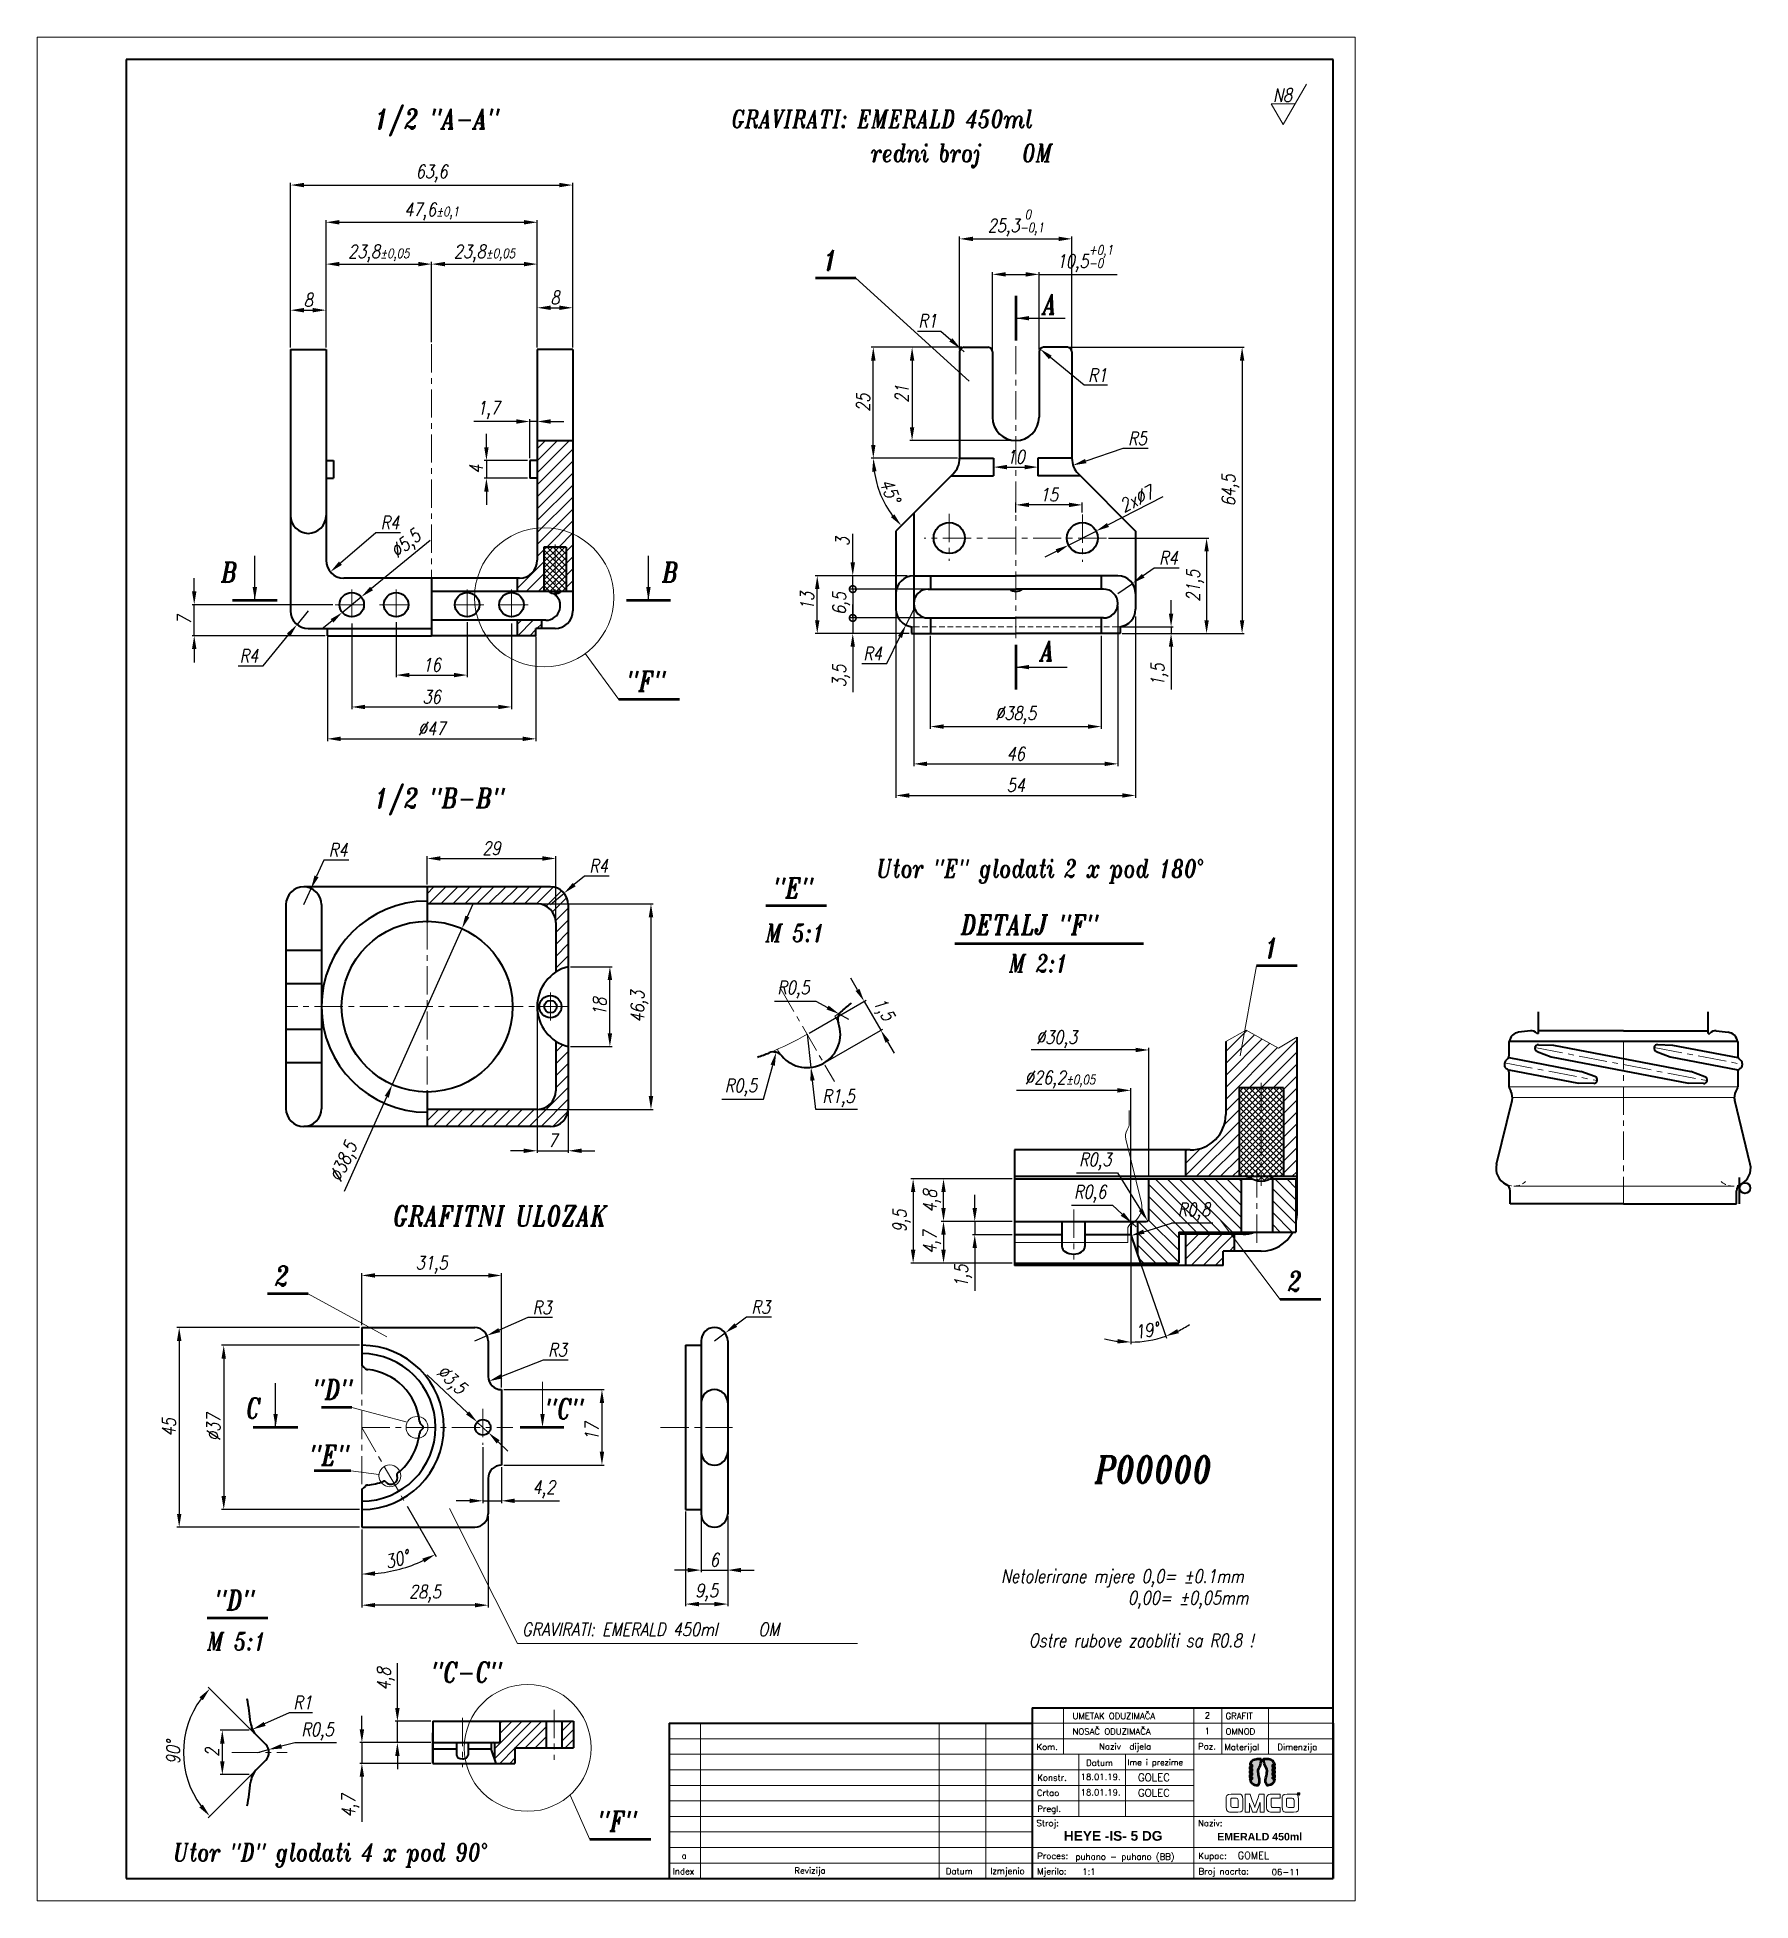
# Model space of a CAD drawing. Header units: millimetres. Extents: x 82 to 468, y 72 to 492.
import ezdxf

# ---------------------------------------------------------------- set-up
doc = ezdxf.new("R2010")
doc.units = ezdxf.units.MM
doc.header["$LTSCALE"] = 0.2
doc.linetypes.add('CENTER', pattern=[50.8, 31.75, -6.35, 6.35, -6.35])
doc.linetypes.add('HIDDEN', pattern=[9.525, 6.35, -3.175])
doc.layers.get('0').update_dxf_attribs({"lineweight": 15})
for name, color, linetype, lineweight in [('1', 1, 'CENTER', 15), ('2', 2, 'HIDDEN', 15), ('3', 3, 'Continuous', 35), ('4', 5, 'Continuous', 50), ('8', 252, 'Continuous', 15)]:
    doc.layers.add(name, color=color, linetype=linetype, lineweight=lineweight)
doc.styles.add('ITALICT', font='italict', dxfattribs={"width": 0.8, "height": 3})
doc.styles.add('ROMANS', font='romans.shx')
doc.dimstyles.new('ISO-25', dxfattribs={"dimtxt": 3, "dimasz": 3, "dimexe": 0.5, "dimexo": 0.5, "dimgap": 0.8, "dimtad": 1, "dimtxsty": 'ITALICT', "dimcen": 2.5, "dimazin": 2, "dimtm": 1e-09, "dimtfac": 0.7, "dimtmove": 0, "dimatfit": 3, "dimfxl": 1, "dimarcsym": 0})
doc.dimstyles.new('ISO-25$4', dxfattribs={"dimtxt": 3, "dimasz": 3, "dimexe": 0.5, "dimexo": 0.5, "dimgap": 0.8, "dimtad": 1, "dimtoh": 1, "dimtxsty": 'ITALICT', "dimcen": 2.5, "dimazin": 2, "dimtm": 1e-09, "dimtfac": 0.7, "dimtmove": 0, "dimatfit": 3, "dimfxl": 1, "dimarcsym": 0})

msp = doc.modelspace()

# ---------------------------------------------------------------- texts
at = {"style": 'ITALICT', "width": 0.8}
for s, height, p in [('N8', 3, (360.267, 477.503)), ('1/2 "A-A"', 4.5, (157.74, 471.378)), ('GRAVIRATI: EMERALD 450ml', 4, (238.259, 471.608)), ('redni broj   OM', 4, (269.659, 463.929)), ('1', 4.5, (258.84, 439.55)), ('A', 4.5, (308.423, 429.585)), ('B', 4.5, (123.247, 369.199)), ('B', 4.5, (222.634, 369.199)), ('A', 4.5, (307.869, 351.462)), ('"F"', 4.5, (214.539, 344.611)), ('1/2 "B-B"', 4.5, (157.696, 318.307)), ('Utor "E" glodati 2 x pod 180%%D', 4, (270.985, 302.662)), ('"E"', 4.5, (247.639, 298.096)), ('DETALJ "F"', 4.5, (289.938, 289.761)), ('M 5:1', 4, (245.952, 288.155)), ('1', 4.5, (358.249, 284.534)), ('M 2:1', 4, (300.803, 281.273)), ('GRAFITNI ULOZAK', 4.5, (162.029, 224.106)), ('2', 4.5, (135.38, 210.641)), ('2', 4.5, (363.58, 209.383)), ('"D"', 4.5, (143.818, 185.011)), ('C', 4.5, (128.857, 180.82)), ('"C"', 4.5, (196.167, 180.641)), ('"E"', 4.5, (143.106, 170.181)), ('P00000', 6, (320.149, 166.196)), ('Netolerirane mjere 0,0= %%P0.1mm', 3, (298.969, 143.658)), ('"D"', 4.5, (121.75, 137.498)), ('                0,00= %%P0,05mm', 3, (298.969, 138.801)), ('GRAVIRATI: EMERALD 450ml   OM', 3, (191.074, 131.69)), ('M 5:1', 4, (120.128, 128.485)), ('Ostre rubove zaobliti sa R0.8 !', 3, (305.253, 129.198)), ('"C-C"', 4.5, (170.517, 121.284)), ('"F"', 4.5, (208.037, 87.68)), ('Utor "D" glodati 4 x pod 90%%D', 4, (112.504, 80.937))]:
    msp.add_text(s, height=height, dxfattribs=at).set_placement(p)
at = {"style": 'ROMANS'}
for s, height, p in [('UMETAK ODUZIMAČA', 1.4, (315.118, 112.958)), ('2', 1.4, (344.892, 113.08)), ('GRAFIT', 1.4, (349.59, 112.958)), ('NOSAČ ODUZIMAČA ', 1.4, (315.118, 109.458)), ('1', 1.4, (344.892, 109.58)), ('OMNOD', 1.4, (349.59, 109.458)), ('Kom.', 1.4, (307.003, 106.003)), ('Naziv  dijela', 1.4, (321.075, 106.079)), ('Poz.', 1.4, (343.399, 106.105)), ('Materijal', 1.4, (349.333, 105.95)), ('Dimenzija', 1.4, (361.26, 105.953)), ('Datum', 1.4, (318.161, 102.409)), ('Ime i prezime', 1.33, (327.516, 102.541)), ('Crtao', 1.4, (307.079, 95.641)), ('Konstr.', 1.4, (307.173, 99.059)), ('18.01.19.', 1.4, (316.939, 99.239)), ('18.01.19.', 1.4, (316.939, 95.739)), ('GOLEC', 1.68, (329.851, 98.986)), ('GOLEC', 1.68, (329.851, 95.486)), ('Pregl.', 1.4, (307.173, 92.037)), ('Stroj:', 1.4, (306.982, 88.811)), ('Naziv:', 1.4, (343.382, 88.811)), ('a', 1.4, (227.018, 81.463)), ('Proces:', 1.4, (307.151, 81.433)), ('puhano - puhano (BB)', 1.4, (315.766, 81.245)), ('Kupac:', 1.4, (343.493, 81.433)), ('GOMEL', 1.6, (352.336, 81.424)), ('Index', 1.4, (225.026, 77.963)), ('Revizija', 1.4, (252.428, 78.135)), ('Datum', 1.4, (286.548, 77.976)), ('Izmjenio', 1.4, (296.567, 78.016)), ('Mjerilo:', 1.4, (307.151, 77.933)), ('1:1', 1.4, (317.318, 77.879)), ('Broj nacrta:', 1.4, (343.502, 77.931)), ('06-11', 1.4, (359.971, 77.769))]:
    msp.add_text(s, height=height, dxfattribs=at).set_placement(p)
at = {"attachment_point": 1, "style": 'ROMANS'}
for s, insert, char_height, width in [('{\\fArial|b1|i0|c238|p34;HEYE -IS- 5 DG}', (313.157, 87.74), 2.2, 37.57607), ('{\\fArial|b1|i0|c238|p34;EMERALD 450ml}', (347.711, 87.309), 1.7, 35.1481)]:
    msp.add_mtext(s, dxfattribs=dict(at, insert=insert, char_height=char_height, width=width))

# ---------------------------------------------------------------- blocks, each defined once
blk = doc.blocks.new('*D7')
at = {"color": 0, "lineweight": -2}
for p, q in [((170.69, 423.32), (170.69, 441.39)), ((194.49, 431.55), (194.49, 441.39)), ((173.69, 440.89), (191.49, 440.89))]:
    blk.add_line(p, q, dxfattribs=at)
at = {"color": 0}
for points in [[(173.69, 441.39), (173.69, 440.39), (170.69, 440.89)], [(191.49, 441.39), (191.49, 440.39), (194.49, 440.89)]]:
    blk.add_solid(points, dxfattribs=at)
at = {"layer": 'Defpoints', "color": 0}
for p in [(194.49, 440.89), (194.49, 431.05), (170.69, 422.82)]:
    blk.add_point(p, dxfattribs=at)
at = {"color": 0, "insert": (182.59, 443.3), "char_height": 3, "attachment_point": 5, "style": 'ITALICT'}
blk.add_mtext('23,8{\\H2.100000;±0,05}', dxfattribs=at)
blk = doc.blocks.new('*D6')
at = {"color": 0, "lineweight": -2}
for p, q in [((146.89, 422.13), (146.89, 441.39)), ((170.69, 423.32), (170.69, 441.39)), ((149.89, 440.89), (167.69, 440.89))]:
    blk.add_line(p, q, dxfattribs=at)
at = {"color": 0}
for points in [[(149.89, 441.39), (149.89, 440.39), (146.89, 440.89)], [(167.69, 441.39), (167.69, 440.39), (170.69, 440.89)]]:
    blk.add_solid(points, dxfattribs=at)
at = {"layer": 'Defpoints', "color": 0}
for p in [(170.69, 440.89), (146.89, 421.63), (170.69, 422.82)]:
    blk.add_point(p, dxfattribs=at)
at = {"color": 0, "insert": (158.79, 443.3), "char_height": 3, "attachment_point": 5, "style": 'ITALICT'}
blk.add_mtext('23,8{\\H2.100000;±0,05}', dxfattribs=at)
blk = doc.blocks.new('*D5')
at = {"color": 0, "lineweight": -2}
for p, q in [((138.89, 422.13), (138.89, 431.01)), ((141.89, 430.51), (143.89, 430.51)), ((146.89, 422.13), (146.89, 431.01))]:
    blk.add_line(p, q, dxfattribs=at)
at = {"color": 0}
for points in [[(141.89, 431.01), (141.89, 430.01), (138.89, 430.51)], [(143.89, 431.01), (143.89, 430.01), (146.89, 430.51)]]:
    blk.add_solid(points, dxfattribs=at)
at = {"layer": 'Defpoints', "color": 0}
for p in [(146.89, 430.51), (138.89, 421.63), (146.89, 421.63)]:
    blk.add_point(p, dxfattribs=at)
at = {"color": 0, "insert": (142.89, 432.81), "char_height": 3, "attachment_point": 5, "style": 'ITALICT'}
blk.add_mtext('8', dxfattribs=at)
blk = doc.blocks.new('*D4')
at = {"color": 0, "lineweight": -2}
for p, q in [((194.49, 422.13), (194.49, 431.55)), ((197.49, 431.05), (199.49, 431.05)), ((202.49, 422.13), (202.49, 431.55))]:
    blk.add_line(p, q, dxfattribs=at)
at = {"color": 0}
for points in [[(197.49, 431.55), (197.49, 430.55), (194.49, 431.05)], [(199.49, 431.55), (199.49, 430.55), (202.49, 431.05)]]:
    blk.add_solid(points, dxfattribs=at)
at = {"layer": 'Defpoints', "color": 0}
for p in [(202.49, 431.05), (194.49, 421.63), (202.49, 421.63)]:
    blk.add_point(p, dxfattribs=at)
at = {"color": 0, "insert": (198.49, 433.35), "char_height": 3, "attachment_point": 5, "style": 'ITALICT'}
blk.add_mtext('8', dxfattribs=at)
blk = doc.blocks.new('*D11')
at = {"color": 0, "lineweight": -2}
for p, q in [((277.81, 370.64), (257.08, 370.64)), ((257.58, 360.64), (257.58, 367.64)), ((278.31, 357.64), (257.08, 357.64))]:
    blk.add_line(p, q, dxfattribs=at)
at = {"color": 0}
for points in [[(257.08, 367.64), (258.08, 367.64), (257.58, 370.64)], [(257.08, 360.64), (258.08, 360.64), (257.58, 357.64)]]:
    blk.add_solid(points, dxfattribs=at)
at = {"layer": 'Defpoints', "color": 0}
for p in [(257.58, 370.64), (278.31, 370.64), (278.81, 357.64)]:
    blk.add_point(p, dxfattribs=at)
at = {"color": 0, "insert": (255.28, 364.94), "char_height": 3, "attachment_point": 5, "rotation": 90, "style": 'ITALICT'}
blk.add_mtext('13', dxfattribs=at)
blk = doc.blocks.new('*D10')
at = {"color": 0, "lineweight": -2}
for p, q in [((275.31, 362.64), (275.31, 320.63)), ((329.31, 361.44), (329.31, 320.63)), ((278.31, 321.13), (326.31, 321.13))]:
    blk.add_line(p, q, dxfattribs=at)
at = {"color": 0}
for points in [[(278.31, 321.63), (278.31, 320.63), (275.31, 321.13)], [(326.31, 321.63), (326.31, 320.63), (329.31, 321.13)]]:
    blk.add_solid(points, dxfattribs=at)
at = {"layer": 'Defpoints', "color": 0}
for p in [(275.31, 363.14), (329.31, 361.94), (329.31, 321.13)]:
    blk.add_point(p, dxfattribs=at)
at = {"color": 0, "insert": (302.31, 323.43), "char_height": 3, "attachment_point": 5, "style": 'ITALICT'}
blk.add_mtext('54', dxfattribs=at)
blk = doc.blocks.new('*D9')
at = {"color": 0, "lineweight": -2}
for p, q in [((290.16, 422.14), (278.45, 422.14)), ((278.95, 419.14), (278.95, 404.14)), ((301.81, 401.14), (278.45, 401.14))]:
    blk.add_line(p, q, dxfattribs=at)
at = {"color": 0}
for points in [[(278.45, 419.14), (279.45, 419.14), (278.95, 422.14)], [(278.45, 404.14), (279.45, 404.14), (278.95, 401.14)]]:
    blk.add_solid(points, dxfattribs=at)
at = {"layer": 'Defpoints', "color": 0}
for p in [(290.66, 422.14), (278.95, 401.14), (302.31, 401.14)]:
    blk.add_point(p, dxfattribs=at)
at = {"color": 0, "insert": (276.65, 411.64), "char_height": 3, "attachment_point": 5, "rotation": 90, "style": 'ITALICT'}
blk.add_mtext('21', dxfattribs=at)
blk = doc.blocks.new('*D8')
at = {"color": 0, "lineweight": -2}
for p, q in [((289.66, 421.64), (289.66, 447.08)), ((292.66, 446.58), (311.96, 446.58)), ((314.96, 421.64), (314.96, 447.08))]:
    blk.add_line(p, q, dxfattribs=at)
at = {"color": 0}
for points in [[(292.66, 447.08), (292.66, 446.08), (289.66, 446.58)], [(311.96, 447.08), (311.96, 446.08), (314.96, 446.58)]]:
    blk.add_solid(points, dxfattribs=at)
at = {"layer": 'Defpoints', "color": 0}
for p in [(314.96, 446.58), (289.66, 421.14), (314.96, 421.14)]:
    blk.add_point(p, dxfattribs=at)
at = {"color": 0, "insert": (302.31, 450.15), "char_height": 3, "attachment_point": 5, "style": 'ITALICT'}
blk.add_mtext('25,3{\\H2.100000;\\S 0^ -0,1;}', dxfattribs=at)
blk = doc.blocks.new('*D12')
at = {"color": 0, "lineweight": -2}
for p, q in [((297.06, 421.64), (297.06, 439.08)), ((300.06, 438.58), (304.56, 438.58)), ((307.56, 421.64), (307.56, 439.08)), ((307.56, 438.58), (325.15, 438.58))]:
    blk.add_line(p, q, dxfattribs=at)
at = {"color": 0}
for points in [[(300.06, 439.08), (300.06, 438.08), (297.06, 438.58)], [(304.56, 439.08), (304.56, 438.08), (307.56, 438.58)]]:
    blk.add_solid(points, dxfattribs=at)
at = {"layer": 'Defpoints', "color": 0}
for p in [(307.56, 438.58), (297.06, 421.14), (307.56, 421.14)]:
    blk.add_point(p, dxfattribs=at)
at = {"color": 0, "insert": (317.86, 442.15), "char_height": 3, "attachment_point": 5, "style": 'ITALICT'}
blk.add_mtext('10,5{\\H2.100000;\\S+0,1^ -0;}', dxfattribs=at)
blk = doc.blocks.new('*D13')
at = {"color": 0, "lineweight": -2}
for p, q in [((323.22, 379.14), (345.81, 379.14)), ((345.31, 376.14), (345.31, 360.64)), ((326.31, 357.64), (345.81, 357.64))]:
    blk.add_line(p, q, dxfattribs=at)
at = {"color": 0}
for points in [[(344.81, 376.14), (345.81, 376.14), (345.31, 379.14)], [(344.81, 360.64), (345.81, 360.64), (345.31, 357.64)]]:
    blk.add_solid(points, dxfattribs=at)
at = {"layer": 'Defpoints', "color": 0}
for p in [(322.72, 379.14), (325.81, 357.64), (345.31, 357.64)]:
    blk.add_point(p, dxfattribs=at)
at = {"color": 0, "insert": (342.73, 368.39), "char_height": 3, "attachment_point": 5, "rotation": 90, "style": 'ITALICT'}
blk.add_mtext('21,5', dxfattribs=at)
blk = doc.blocks.new('*D14')
at = {"color": 0, "lineweight": -2}
for p, q in [((335.44, 388.41), (323.1, 382.1)), ((314.2, 377.54), (320.43, 380.73)), ((311.53, 376.18), (308.86, 374.81))]:
    blk.add_line(p, q, dxfattribs=at)
at = {"color": 0}
for points in [[(322.87, 382.54), (323.33, 381.65), (320.43, 380.73)], [(311.3, 376.62), (311.76, 375.73), (314.2, 377.54)]]:
    blk.add_solid(points, dxfattribs=at)
at = {"layer": 'Defpoints', "color": 0}
for p in [(320.43, 380.73), (314.2, 377.54)]:
    blk.add_point(p, dxfattribs=at)
at = {"color": 0, "insert": (329.56, 387.98), "char_height": 3, "attachment_point": 5, "rotation": 27.0987, "style": 'ITALICT'}
blk.add_mtext('2x∅7', dxfattribs=at)
blk = doc.blocks.new('*D15')
at = {"color": 0, "lineweight": -2}
for p, q in [((302.31, 384.93), (302.31, 387.13)), ((314.31, 386.63), (305.31, 386.63)), ((317.31, 384.93), (317.31, 387.13))]:
    blk.add_line(p, q, dxfattribs=at)
at = {"color": 0}
for points in [[(305.31, 387.13), (305.31, 386.13), (302.31, 386.63)], [(314.31, 387.13), (314.31, 386.13), (317.31, 386.63)]]:
    blk.add_solid(points, dxfattribs=at)
at = {"layer": 'Defpoints', "color": 0}
for p in [(302.31, 386.63), (302.31, 384.43), (317.31, 384.43)]:
    blk.add_point(p, dxfattribs=at)
at = {"color": 0, "insert": (309.81, 388.93), "char_height": 3, "attachment_point": 5, "style": 'ITALICT'}
blk.add_mtext('15', dxfattribs=at)
blk = doc.blocks.new('_DotSmall')
at = {"color": 0, "linetype": 'ByBlock', "const_width": 0.5}
blk.add_lwpolyline([(-0.0625, 0, 1), (0.0625, 0, 1)], format="xyb", close=True, dxfattribs=at)
blk = doc.blocks.new('*D16')
at = {"color": 0, "lineweight": -2}
for p, q in [((265.58, 361.14), (265.58, 364.14)), ((282.56, 361.14), (265.08, 361.14)), ((278.31, 357.64), (265.08, 357.64)), ((265.58, 361.14), (265.58, 357.64)), ((265.58, 354.64), (265.58, 344.44))]:
    blk.add_line(p, q, dxfattribs=at)
at = {"color": 0}
blk.add_solid([(265.08, 354.64), (266.08, 354.64), (265.58, 357.64)], dxfattribs=at)
at = {"layer": 'Defpoints', "color": 0}
for p in [(265.58, 357.64), (278.81, 357.64), (283.06, 361.14)]:
    blk.add_point(p, dxfattribs=at)
at = {"color": 0, "lineweight": -2, "xscale": 3, "yscale": 3, "zscale": 3, "rotation": 270}
blk.add_blockref('_DotSmall', (265.58, 361.14), dxfattribs=at)
at = {"color": 0, "insert": (263, 348.04), "char_height": 3, "attachment_point": 5, "rotation": 90, "style": 'ITALICT'}
blk.add_mtext('3,5', dxfattribs=at)
blk = doc.blocks.new('*D17')
at = {"color": 0, "lineweight": -2}
for p, q in [((265.58, 373.64), (265.58, 380.07)), ((277.81, 370.64), (265.08, 370.64)), ((265.58, 367.64), (265.58, 370.64)), ((282.56, 367.64), (265.08, 367.64)), ((265.58, 367.64), (265.58, 364.64))]:
    blk.add_line(p, q, dxfattribs=at)
at = {"color": 0}
blk.add_solid([(265.08, 373.64), (266.08, 373.64), (265.58, 370.64)], dxfattribs=at)
at = {"layer": 'Defpoints', "color": 0}
for p in [(265.58, 370.64), (278.31, 370.64), (283.06, 367.64)]:
    blk.add_point(p, dxfattribs=at)
at = {"color": 0, "lineweight": -2, "xscale": 3, "yscale": 3, "zscale": 3, "rotation": 90}
blk.add_blockref('_DotSmall', (265.58, 367.64), dxfattribs=at)
at = {"color": 0, "insert": (263.28, 378.35), "char_height": 3, "attachment_point": 5, "rotation": 90, "style": 'ITALICT'}
blk.add_mtext('3', dxfattribs=at)
blk = doc.blocks.new('*D18')
at = {"color": 0, "lineweight": -2}
for p, q in [((279.31, 363.89), (279.31, 327.75)), ((325.31, 363.89), (325.31, 327.75)), ((282.31, 328.25), (322.31, 328.25))]:
    blk.add_line(p, q, dxfattribs=at)
at = {"color": 0}
for points in [[(282.31, 328.75), (282.31, 327.75), (279.31, 328.25)], [(322.31, 328.75), (322.31, 327.75), (325.31, 328.25)]]:
    blk.add_solid(points, dxfattribs=at)
at = {"layer": 'Defpoints', "color": 0}
for p in [(279.31, 364.39), (325.31, 364.39), (325.31, 328.25)]:
    blk.add_point(p, dxfattribs=at)
at = {"color": 0, "insert": (302.31, 330.55), "char_height": 3, "attachment_point": 5, "style": 'ITALICT'}
blk.add_mtext('46', dxfattribs=at)
blk = doc.blocks.new('*D19')
at = {"color": 0, "lineweight": -2}
for p, q in [((283.06, 357.14), (283.06, 336.16)), ((321.56, 357.14), (321.56, 336.16)), ((286.06, 336.66), (318.56, 336.66))]:
    blk.add_line(p, q, dxfattribs=at)
at = {"color": 0}
for points in [[(286.06, 337.16), (286.06, 336.16), (283.06, 336.66)], [(318.56, 337.16), (318.56, 336.16), (321.56, 336.66)]]:
    blk.add_solid(points, dxfattribs=at)
at = {"layer": 'Defpoints', "color": 0}
for p in [(283.06, 357.64), (321.56, 357.64), (321.56, 336.66)]:
    blk.add_point(p, dxfattribs=at)
at = {"color": 0, "insert": (302.31, 339.25), "char_height": 3, "attachment_point": 5, "style": 'ITALICT'}
blk.add_mtext('%%C38,5', dxfattribs=at)
blk = doc.blocks.new('*D20')
at = {"color": 0, "lineweight": -2}
for p, q in [((194.46, 273.03), (194.46, 240.55)), ((201.46, 250.03), (201.46, 240.55)), ((191.46, 241.05), (188.46, 241.05)), ((194.46, 241.05), (201.46, 241.05)), ((204.46, 241.05), (207.46, 241.05))]:
    blk.add_line(p, q, dxfattribs=at)
at = {"color": 0}
for points in [[(191.46, 241.55), (191.46, 240.55), (194.46, 241.05)], [(204.46, 241.55), (204.46, 240.55), (201.46, 241.05)]]:
    blk.add_solid(points, dxfattribs=at)
at = {"layer": 'Defpoints', "color": 0}
for p in [(194.46, 273.53), (201.46, 250.53), (201.46, 241.05)]:
    blk.add_point(p, dxfattribs=at)
at = {"color": 0, "insert": (197.96, 243.35), "char_height": 3, "attachment_point": 5, "style": 'ITALICT'}
blk.add_mtext('7', dxfattribs=at)
blk = doc.blocks.new('*D21')
at = {"color": 0, "lineweight": -2}
for p, q in [((178.74, 293.85), (179.96, 296.59)), ((177.51, 291.11), (161.81, 255.96)), ((151.08, 231.95), (160.58, 253.22))]:
    blk.add_line(p, q, dxfattribs=at)
at = {"color": 0}
for points in [[(178.28, 294.05), (179.19, 293.64), (177.51, 291.11)], [(160.13, 253.42), (161.04, 253.01), (161.81, 255.96)]]:
    blk.add_solid(points, dxfattribs=at)
at = {"layer": 'Defpoints', "color": 0}
for p in [(177.51, 291.11), (161.81, 255.96)]:
    blk.add_point(p, dxfattribs=at)
at = {"color": 0, "insert": (151.15, 238.43), "char_height": 3, "attachment_point": 5, "rotation": 65.9244, "style": 'ITALICT'}
blk.add_mtext('∅38,5', dxfattribs=at)
blk = doc.blocks.new('*D22')
at = {"color": 0, "lineweight": -2}
for p, q in [((195.01, 296.68), (220.61, 296.68)), ((220.11, 293.68), (220.11, 253.38)), ((195.01, 250.38), (220.61, 250.38))]:
    blk.add_line(p, q, dxfattribs=at)
at = {"color": 0}
for points in [[(219.61, 293.68), (220.61, 293.68), (220.11, 296.68)], [(219.61, 253.38), (220.61, 253.38), (220.11, 250.38)]]:
    blk.add_solid(points, dxfattribs=at)
at = {"layer": 'Defpoints', "color": 0}
for p in [(194.51, 296.68), (194.51, 250.38), (220.11, 250.38)]:
    blk.add_point(p, dxfattribs=at)
at = {"color": 0, "insert": (217.53, 273.53), "char_height": 3, "attachment_point": 5, "rotation": 90, "style": 'ITALICT'}
blk.add_mtext('46,3', dxfattribs=at)
blk = doc.blocks.new('*D23')
at = {"color": 0, "lineweight": -2}
for p, q in [((169.66, 301.03), (169.66, 307.43)), ((172.66, 306.93), (195.66, 306.93)), ((198.66, 293.03), (198.66, 307.43))]:
    blk.add_line(p, q, dxfattribs=at)
at = {"color": 0}
for points in [[(172.66, 307.43), (172.66, 306.43), (169.66, 306.93)], [(195.66, 307.43), (195.66, 306.43), (198.66, 306.93)]]:
    blk.add_solid(points, dxfattribs=at)
at = {"layer": 'Defpoints', "color": 0}
for p in [(198.66, 306.93), (169.66, 300.53), (198.66, 292.53)]:
    blk.add_point(p, dxfattribs=at)
at = {"color": 0, "insert": (184.16, 309.23), "char_height": 3, "attachment_point": 5, "style": 'ITALICT'}
blk.add_mtext('29', dxfattribs=at)
blk = doc.blocks.new('*D24')
at = {"color": 0, "lineweight": -2}
for p, q in [((147.19, 356.93), (147.19, 333.4)), ((194.19, 356.93), (194.19, 333.4)), ((150.19, 333.9), (191.19, 333.9))]:
    blk.add_line(p, q, dxfattribs=at)
at = {"color": 0}
for points in [[(150.19, 334.4), (150.19, 333.4), (147.19, 333.9)], [(191.19, 334.4), (191.19, 333.4), (194.19, 333.9)]]:
    blk.add_solid(points, dxfattribs=at)
at = {"layer": 'Defpoints', "color": 0}
for p in [(147.19, 357.43), (194.19, 357.43), (194.19, 333.9)]:
    blk.add_point(p, dxfattribs=at)
at = {"color": 0, "insert": (170.69, 336.2), "char_height": 3, "attachment_point": 5, "style": 'ITALICT'}
blk.add_mtext('%%C47', dxfattribs=at)
blk = doc.blocks.new('*D25')
at = {"color": 0, "lineweight": -2}
for p, q in [((154.93, 201.71), (154.93, 213.45)), ((157.93, 212.95), (183.43, 212.95)), ((186.43, 187.71), (186.43, 213.45))]:
    blk.add_line(p, q, dxfattribs=at)
at = {"color": 0}
for points in [[(157.93, 213.45), (157.93, 212.45), (154.93, 212.95)], [(183.43, 213.45), (183.43, 212.45), (186.43, 212.95)]]:
    blk.add_solid(points, dxfattribs=at)
at = {"layer": 'Defpoints', "color": 0}
for p in [(186.43, 212.95), (154.93, 201.21), (186.43, 187.21)]:
    blk.add_point(p, dxfattribs=at)
at = {"color": 0, "insert": (170.68, 215.36), "char_height": 3, "attachment_point": 5, "style": 'ITALICT'}
blk.add_mtext('31,5', dxfattribs=at)
blk = doc.blocks.new('*D26')
at = {"color": 0, "lineweight": -2}
for p, q in [((154.43, 201.21), (113.3, 201.21)), ((113.8, 198.21), (113.8, 159.21)), ((154.43, 156.21), (113.3, 156.21))]:
    blk.add_line(p, q, dxfattribs=at)
at = {"color": 0}
for points in [[(113.3, 198.21), (114.3, 198.21), (113.8, 201.21)], [(113.3, 159.21), (114.3, 159.21), (113.8, 156.21)]]:
    blk.add_solid(points, dxfattribs=at)
at = {"layer": 'Defpoints', "color": 0}
for p in [(154.93, 201.21), (113.8, 156.21), (154.93, 156.21)]:
    blk.add_point(p, dxfattribs=at)
at = {"color": 0, "insert": (111.5, 178.71), "char_height": 3, "attachment_point": 5, "rotation": 90, "style": 'ITALICT'}
blk.add_mtext('45', dxfattribs=at)
blk = doc.blocks.new('*D27')
at = {"color": 0, "lineweight": -2}
for p, q in [((154.43, 197.21), (123.34, 197.21)), ((123.84, 194.21), (123.84, 163.21)), ((154.43, 160.21), (123.34, 160.21))]:
    blk.add_line(p, q, dxfattribs=at)
at = {"color": 0}
for points in [[(123.34, 194.21), (124.34, 194.21), (123.84, 197.21)], [(123.34, 163.21), (124.34, 163.21), (123.84, 160.21)]]:
    blk.add_solid(points, dxfattribs=at)
at = {"layer": 'Defpoints', "color": 0}
for p in [(154.93, 197.21), (123.84, 160.21), (154.93, 160.21)]:
    blk.add_point(p, dxfattribs=at)
at = {"color": 0, "insert": (121.54, 178.71), "char_height": 3, "attachment_point": 5, "rotation": 90, "style": 'ITALICT'}
blk.add_mtext('%%C37', dxfattribs=at)
blk = doc.blocks.new('*D28')
at = {"color": 0, "lineweight": -2}
for p, q in [((154.93, 155.71), (154.93, 138.13)), ((183.43, 158.71), (183.43, 138.13)), ((180.43, 138.63), (157.93, 138.63))]:
    blk.add_line(p, q, dxfattribs=at)
at = {"color": 0}
for points in [[(157.93, 139.13), (157.93, 138.13), (154.93, 138.63)], [(180.43, 139.13), (180.43, 138.13), (183.43, 138.63)]]:
    blk.add_solid(points, dxfattribs=at)
at = {"layer": 'Defpoints', "color": 0}
for p in [(154.93, 156.21), (183.43, 159.21), (154.93, 138.63)]:
    blk.add_point(p, dxfattribs=at)
at = {"color": 0, "insert": (169.18, 141.22), "char_height": 3, "attachment_point": 5, "style": 'ITALICT'}
blk.add_mtext('28,5', dxfattribs=at)
blk = doc.blocks.new('*D29')
at = {"color": 0, "lineweight": -2}
for p, q in [((231.4, 158.66), (231.4, 146.04)), ((237.4, 158.66), (237.4, 146.04)), ((228.4, 146.54), (225.4, 146.54)), ((231.4, 146.54), (237.4, 146.54)), ((240.4, 146.54), (243.4, 146.54))]:
    blk.add_line(p, q, dxfattribs=at)
at = {"color": 0}
for points in [[(228.4, 147.04), (228.4, 146.04), (231.4, 146.54)], [(240.4, 147.04), (240.4, 146.04), (237.4, 146.54)]]:
    blk.add_solid(points, dxfattribs=at)
at = {"layer": 'Defpoints', "color": 0}
for p in [(231.4, 159.16), (237.4, 159.16), (237.4, 146.54)]:
    blk.add_point(p, dxfattribs=at)
at = {"color": 0, "insert": (234.4, 148.84), "char_height": 3, "attachment_point": 5, "style": 'ITALICT'}
blk.add_mtext('6', dxfattribs=at)
blk = doc.blocks.new('*D30')
at = {"color": 0, "lineweight": -2}
for p, q in [((227.9, 159.71), (227.9, 138.38)), ((237.4, 158.66), (237.4, 138.38)), ((234.4, 138.88), (230.9, 138.88))]:
    blk.add_line(p, q, dxfattribs=at)
at = {"color": 0}
for points in [[(230.9, 139.38), (230.9, 138.38), (227.9, 138.88)], [(234.4, 139.38), (234.4, 138.38), (237.4, 138.88)]]:
    blk.add_solid(points, dxfattribs=at)
at = {"layer": 'Defpoints', "color": 0}
for p in [(227.9, 160.21), (237.4, 159.16), (227.9, 138.88)]:
    blk.add_point(p, dxfattribs=at)
at = {"color": 0, "insert": (232.65, 141.47), "char_height": 3, "attachment_point": 5, "style": 'ITALICT'}
blk.add_mtext('9,5', dxfattribs=at)
blk = doc.blocks.new('*D31')
at = {"color": 0, "lineweight": -2}
for p, q in [((186.93, 187.21), (209.56, 187.21)), ((209.06, 184.21), (209.06, 173.21)), ((186.93, 170.21), (209.56, 170.21))]:
    blk.add_line(p, q, dxfattribs=at)
at = {"color": 0}
for points in [[(208.56, 184.21), (209.56, 184.21), (209.06, 187.21)], [(208.56, 173.21), (209.56, 173.21), (209.06, 170.21)]]:
    blk.add_solid(points, dxfattribs=at)
at = {"layer": 'Defpoints', "color": 0}
for p in [(186.43, 187.21), (186.43, 170.21), (209.06, 170.21)]:
    blk.add_point(p, dxfattribs=at)
at = {"color": 0, "insert": (206.76, 177.74), "char_height": 3, "attachment_point": 5, "rotation": 90, "style": 'ITALICT'}
blk.add_mtext('17', dxfattribs=at)
blk = doc.blocks.new('*D32')
at = {"color": 0, "lineweight": -2}
for p, q in [((169.71, 190.56), (178.78, 181.98)), ((183.5, 177.51), (180.96, 179.91)), ((185.68, 175.44), (187.85, 173.38))]:
    blk.add_line(p, q, dxfattribs=at)
at = {"color": 0}
for points in [[(179.12, 182.34), (178.44, 181.61), (180.96, 179.91)], [(186.02, 175.81), (185.33, 175.08), (183.5, 177.51)]]:
    blk.add_solid(points, dxfattribs=at)
at = {"layer": 'Defpoints', "color": 0}
for p in [(180.96, 179.91), (183.5, 177.51)]:
    blk.add_point(p, dxfattribs=at)
at = {"color": 0, "insert": (174.94, 189.18), "char_height": 3, "attachment_point": 5, "rotation": 316.556, "style": 'ITALICT'}
blk.add_mtext('∅3,5', dxfattribs=at)
blk = doc.blocks.new('*D33')
at = {"color": 0, "lineweight": -2}
for p, q in [((290.16, 422.14), (269.71, 422.14)), ((270.21, 400.14), (270.21, 419.14)), ((289.16, 397.14), (269.71, 397.14))]:
    blk.add_line(p, q, dxfattribs=at)
at = {"color": 0}
for points in [[(269.71, 419.14), (270.71, 419.14), (270.21, 422.14)], [(269.71, 400.14), (270.71, 400.14), (270.21, 397.14)]]:
    blk.add_solid(points, dxfattribs=at)
at = {"layer": 'Defpoints', "color": 0}
for p in [(270.21, 422.14), (290.66, 422.14), (289.66, 397.14)]:
    blk.add_point(p, dxfattribs=at)
at = {"color": 0, "insert": (267.91, 409.64), "char_height": 3, "attachment_point": 5, "rotation": 90, "style": 'ITALICT'}
blk.add_mtext('25', dxfattribs=at)
blk = doc.blocks.new('*D34')
at = {"color": 0, "lineweight": -2}
blk.add_line((289.16, 397.14), (269.73, 397.14), dxfattribs=at)
blk.add_arc((291.74, 397.14), 21.51, 187.9989, 217.0011, dxfattribs=at)
at = {"color": 0}
for points in [[(269.94, 394.11), (270.94, 394.18), (270.23, 397.14)], [(274.94, 384.52), (274.18, 383.87), (276.53, 381.93)]]:
    blk.add_solid(points, dxfattribs=at)
at = {"layer": 'Defpoints', "color": 0}
for p in [(289.66, 397.14), (294.26, 397.14), (270.96, 391.57), (288.2, 393.6), (275.31, 380.72)]:
    blk.add_point(p, dxfattribs=at)
at = {"color": 0, "insert": (273.99, 389.79), "char_height": 3, "attachment_point": 5, "rotation": 292.5, "style": 'ITALICT'}
blk.add_mtext('45°', dxfattribs=at)
blk = doc.blocks.new('*D35')
at = {"color": 0, "lineweight": -2}
for p, q in [((314.46, 422.14), (353.81, 422.14)), ((353.31, 419.14), (353.31, 360.64)), ((326.31, 357.64), (353.81, 357.64))]:
    blk.add_line(p, q, dxfattribs=at)
at = {"color": 0}
for points in [[(352.81, 419.14), (353.81, 419.14), (353.31, 422.14)], [(352.81, 360.64), (353.81, 360.64), (353.31, 357.64)]]:
    blk.add_solid(points, dxfattribs=at)
at = {"layer": 'Defpoints', "color": 0}
for p in [(313.96, 422.14), (325.81, 357.64), (353.31, 357.64)]:
    blk.add_point(p, dxfattribs=at)
at = {"color": 0, "insert": (350.73, 389.89), "char_height": 3, "attachment_point": 5, "rotation": 90, "style": 'ITALICT'}
blk.add_mtext('64,5', dxfattribs=at)
blk = doc.blocks.new('*D36')
at = {"color": 0, "lineweight": -2}
for p, q in [((326.47, 399.31), (318.07, 396.5)), ((332.18, 399.31), (326.47, 399.31))]:
    blk.add_line(p, q, dxfattribs=at)
at = {"color": 0}
blk.add_solid([(317.91, 396.98), (318.23, 396.03), (315.22, 395.55)], dxfattribs=at)
at = {"layer": 'Defpoints', "color": 0}
for p in [(315.22, 395.55), (319.96, 397.14)]:
    blk.add_point(p, dxfattribs=at)
at = {"color": 0, "insert": (329.72, 401.61), "char_height": 3, "attachment_point": 5, "style": 'ITALICT'}
blk.add_mtext('R5', dxfattribs=at)
blk = doc.blocks.new('*D37')
at = {"color": 0, "lineweight": -2}
for p, q in [((280.2, 425.81), (285.45, 425.81)), ((285.45, 425.81), (287.69, 423.81)), ((290.66, 421.14), (289.92, 421.8))]:
    blk.add_line(p, q, dxfattribs=at)
at = {"color": 0}
blk.add_solid([(288.02, 424.18), (287.35, 423.44), (289.92, 421.8)], dxfattribs=at)
at = {"layer": 'Defpoints', "color": 0}
for p in [(289.92, 421.8), (290.66, 421.14)]:
    blk.add_point(p, dxfattribs=at)
at = {"color": 0, "insert": (282.43, 428.11), "char_height": 3, "attachment_point": 5, "style": 'ITALICT'}
blk.add_mtext('R1', dxfattribs=at)
blk = doc.blocks.new('*D39')
at = {"color": 0, "lineweight": -2}
for p, q in [((282.56, 367.64), (265.08, 367.64)), ((265.58, 367.64), (265.58, 361.14)), ((282.56, 361.14), (265.08, 361.14))]:
    blk.add_line(p, q, dxfattribs=at)
at = {"layer": 'Defpoints', "color": 0}
for p in [(283.06, 367.64), (265.58, 361.14), (283.06, 361.14)]:
    blk.add_point(p, dxfattribs=at)
at = {"color": 0, "lineweight": -2, "xscale": 3, "yscale": 3, "zscale": 3}
for p, rotation in [((265.58, 367.64), 90), ((265.58, 361.14), 270)]:
    blk.add_blockref('_DotSmall', p, dxfattribs=dict(at, rotation=rotation))
at = {"color": 0, "insert": (263, 364.39), "char_height": 3, "attachment_point": 5, "rotation": 90, "style": 'ITALICT'}
blk.add_mtext('6,5', dxfattribs=at)
blk = doc.blocks.new('*D40')
at = {"color": 0, "lineweight": -2}
for p, q in [((337.31, 362.14), (337.31, 365.14)), ((325.81, 359.14), (337.81, 359.14)), ((326.31, 357.64), (337.81, 357.64)), ((337.31, 359.14), (337.31, 357.64)), ((337.31, 354.64), (337.31, 345.01))]:
    blk.add_line(p, q, dxfattribs=at)
at = {"color": 0}
for points in [[(336.81, 362.14), (337.81, 362.14), (337.31, 359.14)], [(336.81, 354.64), (337.81, 354.64), (337.31, 357.64)]]:
    blk.add_solid(points, dxfattribs=at)
at = {"layer": 'Defpoints', "color": 0}
for p in [(325.31, 359.14), (325.81, 357.64), (337.31, 357.64)]:
    blk.add_point(p, dxfattribs=at)
at = {"color": 0, "insert": (334.73, 348.32), "char_height": 3, "attachment_point": 5, "rotation": 90, "style": 'ITALICT'}
blk.add_mtext('1,5', dxfattribs=at)
blk = doc.blocks.new('*D41')
at = {"color": 0, "lineweight": -2}
for p, q in [((333.5, 372.38), (331.04, 370.66)), ((339.1, 372.38), (333.5, 372.38)), ((325.31, 366.64), (328.59, 368.94))]:
    blk.add_line(p, q, dxfattribs=at)
at = {"color": 0}
blk.add_solid([(330.75, 371.07), (331.33, 370.25), (328.59, 368.94)], dxfattribs=at)
at = {"layer": 'Defpoints', "color": 0}
for p in [(325.31, 366.64), (328.59, 368.94)]:
    blk.add_point(p, dxfattribs=at)
at = {"color": 0, "insert": (336.7, 374.68), "char_height": 3, "attachment_point": 5, "style": 'ITALICT'}
blk.add_mtext('R4', dxfattribs=at)
blk = doc.blocks.new('*D42')
at = {"color": 0, "lineweight": -2}
blk.add_line((300.31, 395.14), (304.31, 395.14), dxfattribs=at)
at = {"color": 0}
for points in [[(300.31, 395.64), (300.31, 394.64), (297.31, 395.14)], [(304.31, 395.64), (304.31, 394.64), (307.31, 395.14)]]:
    blk.add_solid(points, dxfattribs=at)
at = {"layer": 'Defpoints', "color": 0}
for p in [(297.31, 395.14), (307.31, 395.14), (307.31, 395.14)]:
    blk.add_point(p, dxfattribs=at)
at = {"color": 0, "insert": (302.31, 397.44), "char_height": 3, "attachment_point": 5, "style": 'ITALICT'}
blk.add_mtext('10', dxfattribs=at)
blk = doc.blocks.new('*D43')
at = {"color": 0, "lineweight": -2}
for p, q in [((146.89, 422.13), (146.89, 450.82)), ((149.89, 450.32), (191.49, 450.32)), ((194.49, 422.13), (194.49, 450.82))]:
    blk.add_line(p, q, dxfattribs=at)
at = {"color": 0}
for points in [[(149.89, 450.82), (149.89, 449.82), (146.89, 450.32)], [(191.49, 450.82), (191.49, 449.82), (194.49, 450.32)]]:
    blk.add_solid(points, dxfattribs=at)
at = {"layer": 'Defpoints', "color": 0}
for p in [(194.49, 450.32), (146.89, 421.63), (194.49, 421.63)]:
    blk.add_point(p, dxfattribs=at)
at = {"color": 0, "insert": (170.69, 452.73), "char_height": 3, "attachment_point": 5, "style": 'ITALICT'}
blk.add_mtext('47,6{\\H2.100000;±0,1}', dxfattribs=at)
blk = doc.blocks.new('*D44')
at = {"color": 0, "lineweight": -2}
for p, q in [((138.89, 422.13), (138.89, 459.21)), ((141.89, 458.71), (199.49, 458.71)), ((202.49, 422.13), (202.49, 459.21))]:
    blk.add_line(p, q, dxfattribs=at)
at = {"color": 0}
for points in [[(141.89, 459.21), (141.89, 458.21), (138.89, 458.71)], [(199.49, 459.21), (199.49, 458.21), (202.49, 458.71)]]:
    blk.add_solid(points, dxfattribs=at)
at = {"layer": 'Defpoints', "color": 0}
for p in [(202.49, 458.71), (138.89, 421.63), (202.49, 421.63)]:
    blk.add_point(p, dxfattribs=at)
at = {"color": 0, "insert": (170.69, 461.3), "char_height": 3, "attachment_point": 5, "style": 'ITALICT'}
blk.add_mtext('63,6', dxfattribs=at)
blk = doc.blocks.new('*D45')
at = {"color": 0, "lineweight": -2}
for p, q in [((183.03, 399.63), (183.03, 402.63)), ((192.29, 396.63), (182.53, 396.63)), ((183.03, 396.63), (183.03, 392.63)), ((192.29, 392.63), (182.53, 392.63)), ((183.03, 389.63), (183.03, 386.63))]:
    blk.add_line(p, q, dxfattribs=at)
at = {"color": 0}
for points in [[(182.53, 399.63), (183.53, 399.63), (183.03, 396.63)], [(182.53, 389.63), (183.53, 389.63), (183.03, 392.63)]]:
    blk.add_solid(points, dxfattribs=at)
at = {"layer": 'Defpoints', "color": 0}
for p in [(192.79, 396.63), (183.03, 392.63), (192.79, 392.63)]:
    blk.add_point(p, dxfattribs=at)
at = {"color": 0, "insert": (180.73, 394.63), "char_height": 3, "attachment_point": 5, "rotation": 90, "style": 'ITALICT'}
blk.add_mtext('4', dxfattribs=at)
blk = doc.blocks.new('*D46')
at = {"color": 0, "lineweight": -2}
for p, q in [((189.79, 405.42), (180.16, 405.42)), ((192.79, 397.13), (192.79, 405.92)), ((194.49, 405.42), (192.79, 405.42)), ((194.49, 397.13), (194.49, 405.92)), ((197.49, 405.42), (200.49, 405.42))]:
    blk.add_line(p, q, dxfattribs=at)
at = {"color": 0}
for points in [[(189.79, 405.92), (189.79, 404.92), (192.79, 405.42)], [(197.49, 405.92), (197.49, 404.92), (194.49, 405.42)]]:
    blk.add_solid(points, dxfattribs=at)
at = {"layer": 'Defpoints', "color": 0}
for p in [(194.49, 405.42), (192.79, 396.63), (194.49, 396.63)]:
    blk.add_point(p, dxfattribs=at)
at = {"color": 0, "insert": (183.48, 408.01), "char_height": 3, "attachment_point": 5, "style": 'ITALICT'}
blk.add_mtext('1,7', dxfattribs=at)
blk = doc.blocks.new('*D47')
at = {"color": 0, "lineweight": -2}
for p, q in [((158.09, 380.32), (150.13, 373.48)), ((163.69, 380.32), (158.09, 380.32))]:
    blk.add_line(p, q, dxfattribs=at)
at = {"color": 0}
blk.add_solid([(149.81, 373.86), (150.46, 373.1), (147.86, 371.52)], dxfattribs=at)
at = {"layer": 'Defpoints', "color": 0}
for p in [(150.89, 374.13), (147.86, 371.52)]:
    blk.add_point(p, dxfattribs=at)
at = {"color": 0, "insert": (161.29, 382.62), "char_height": 3, "attachment_point": 5, "style": 'ITALICT'}
blk.add_mtext('R4', dxfattribs=at)
blk = doc.blocks.new('*D48')
at = {"color": 0, "lineweight": -2}
for p, q in [((142.89, 362.73), (140.35, 359.64)), ((132.71, 350.32), (138.45, 357.32)), ((127.11, 350.32), (132.71, 350.32))]:
    blk.add_line(p, q, dxfattribs=at)
at = {"color": 0}
blk.add_solid([(138.06, 357.64), (138.84, 357), (140.35, 359.64)], dxfattribs=at)
at = {"layer": 'Defpoints', "color": 0}
for p in [(142.89, 362.73), (140.35, 359.64)]:
    blk.add_point(p, dxfattribs=at)
at = {"color": 0, "insert": (129.51, 352.62), "char_height": 3, "attachment_point": 5, "style": 'ITALICT'}
blk.add_mtext('R4', dxfattribs=at)
blk = doc.blocks.new('*D49')
at = {"color": 0, "lineweight": -2}
for p, q in [((117.19, 367.13), (117.19, 370.13)), ((148.41, 364.13), (116.69, 364.13)), ((117.19, 357.13), (117.19, 364.13)), ((146.69, 357.13), (116.69, 357.13)), ((117.19, 354.13), (117.19, 351.13))]:
    blk.add_line(p, q, dxfattribs=at)
at = {"color": 0}
for points in [[(116.69, 367.13), (117.69, 367.13), (117.19, 364.13)], [(116.69, 354.13), (117.69, 354.13), (117.19, 357.13)]]:
    blk.add_solid(points, dxfattribs=at)
at = {"layer": 'Defpoints', "color": 0}
for p in [(117.19, 364.13), (148.91, 364.13), (147.19, 357.13)]:
    blk.add_point(p, dxfattribs=at)
at = {"color": 0, "insert": (114.89, 360.63), "char_height": 3, "attachment_point": 5, "rotation": 90, "style": 'ITALICT'}
blk.add_mtext('7', dxfattribs=at)
blk = doc.blocks.new('*D50')
at = {"color": 0, "lineweight": -2}
for p, q in [((162.69, 360.19), (162.69, 347.77)), ((178.69, 360.19), (178.69, 347.77)), ((165.69, 348.27), (175.69, 348.27))]:
    blk.add_line(p, q, dxfattribs=at)
at = {"color": 0}
for points in [[(165.69, 348.77), (165.69, 347.77), (162.69, 348.27)], [(175.69, 348.77), (175.69, 347.77), (178.69, 348.27)]]:
    blk.add_solid(points, dxfattribs=at)
at = {"layer": 'Defpoints', "color": 0}
for p in [(162.69, 360.69), (178.69, 360.69), (178.69, 348.27)]:
    blk.add_point(p, dxfattribs=at)
at = {"color": 0, "insert": (170.69, 350.57), "char_height": 3, "attachment_point": 5, "style": 'ITALICT'}
blk.add_mtext('16', dxfattribs=at)
blk = doc.blocks.new('*D51')
at = {"color": 0, "lineweight": -2}
for p, q in [((152.69, 359.9), (152.69, 340.58)), ((188.69, 359.9), (188.69, 340.58)), ((155.69, 341.08), (185.69, 341.08))]:
    blk.add_line(p, q, dxfattribs=at)
at = {"color": 0}
for points in [[(155.69, 341.58), (155.69, 340.58), (152.69, 341.08)], [(185.69, 341.58), (185.69, 340.58), (188.69, 341.08)]]:
    blk.add_solid(points, dxfattribs=at)
at = {"layer": 'Defpoints', "color": 0}
for p in [(152.69, 360.4), (188.69, 360.4), (188.69, 341.08)]:
    blk.add_point(p, dxfattribs=at)
at = {"color": 0, "insert": (170.69, 343.38), "char_height": 3, "attachment_point": 5, "style": 'ITALICT'}
blk.add_mtext('36', dxfattribs=at)
blk = doc.blocks.new('*D52')
at = {"color": 0, "lineweight": -2}
for p, q in [((170.38, 378.6), (157.14, 367.77)), ((150.56, 362.39), (154.82, 365.87)), ((148.24, 360.49), (145.92, 358.59))]:
    blk.add_line(p, q, dxfattribs=at)
at = {"color": 0}
for points in [[(156.82, 368.16), (157.46, 367.38), (154.82, 365.87)], [(147.92, 360.88), (148.56, 360.1), (150.56, 362.39)]]:
    blk.add_solid(points, dxfattribs=at)
at = {"layer": 'Defpoints', "color": 0}
for p in [(154.82, 365.87), (150.56, 362.39)]:
    blk.add_point(p, dxfattribs=at)
at = {"color": 0, "insert": (165.07, 377.59), "char_height": 3, "attachment_point": 5, "rotation": 39.275, "style": 'ITALICT'}
blk.add_mtext('∅5,5', dxfattribs=at)
blk = doc.blocks.new('*D53')
at = {"color": 0, "lineweight": -2}
for p, q in [((146.42, 306.55), (144.76, 302.91)), ((152.02, 306.55), (146.42, 306.55)), ((141.86, 296.53), (143.52, 300.17))]:
    blk.add_line(p, q, dxfattribs=at)
at = {"color": 0}
blk.add_solid([(144.3, 303.11), (145.21, 302.7), (143.52, 300.17)], dxfattribs=at)
at = {"layer": 'Defpoints', "color": 0}
for p in [(143.52, 300.17), (141.86, 296.53)]:
    blk.add_point(p, dxfattribs=at)
at = {"color": 0, "insert": (149.62, 308.85), "char_height": 3, "attachment_point": 5, "style": 'ITALICT'}
blk.add_mtext('R4', dxfattribs=at)
blk = doc.blocks.new('*D54')
at = {"color": 0, "lineweight": -2}
for p, q in [((205.11, 302.97), (202.82, 301.04)), ((210.71, 302.97), (205.11, 302.97)), ((197.46, 296.53), (200.52, 299.11))]:
    blk.add_line(p, q, dxfattribs=at)
at = {"color": 0}
blk.add_solid([(202.49, 301.42), (203.14, 300.66), (200.52, 299.11)], dxfattribs=at)
at = {"layer": 'Defpoints', "color": 0}
for p in [(200.52, 299.11), (197.46, 296.53)]:
    blk.add_point(p, dxfattribs=at)
at = {"color": 0, "insert": (208.31, 305.27), "char_height": 3, "attachment_point": 5, "style": 'ITALICT'}
blk.add_mtext('R4', dxfattribs=at)
blk = doc.blocks.new('*D55')
at = {"color": 0, "lineweight": -2}
for p, q in [((201.96, 282.53), (211.35, 282.53)), ((210.85, 267.53), (210.85, 279.53)), ((201.96, 264.53), (211.35, 264.53))]:
    blk.add_line(p, q, dxfattribs=at)
at = {"color": 0}
for points in [[(210.35, 279.53), (211.35, 279.53), (210.85, 282.53)], [(210.35, 267.53), (211.35, 267.53), (210.85, 264.53)]]:
    blk.add_solid(points, dxfattribs=at)
at = {"layer": 'Defpoints', "color": 0}
for p in [(201.46, 282.53), (210.85, 282.53), (201.46, 264.53)]:
    blk.add_point(p, dxfattribs=at)
at = {"color": 0, "insert": (208.55, 273.53), "char_height": 3, "attachment_point": 5, "rotation": 90, "style": 'ITALICT'}
blk.add_mtext('18', dxfattribs=at)
blk = doc.blocks.new('*D56')
at = {"color": 0, "lineweight": -2}
for p, q in [((182.23, 174.25), (182.23, 161.66)), ((186.43, 169.71), (186.43, 161.66)), ((179.23, 162.16), (176.23, 162.16)), ((182.23, 162.16), (186.43, 162.16)), ((189.43, 162.16), (199.51, 162.16))]:
    blk.add_line(p, q, dxfattribs=at)
at = {"color": 0}
for points in [[(179.23, 162.66), (179.23, 161.66), (182.23, 162.16)], [(189.43, 162.66), (189.43, 161.66), (186.43, 162.16)]]:
    blk.add_solid(points, dxfattribs=at)
at = {"layer": 'Defpoints', "color": 0}
for p in [(182.23, 174.75), (186.43, 170.21), (186.43, 162.16)]:
    blk.add_point(p, dxfattribs=at)
at = {"color": 0, "insert": (195.97, 164.74), "char_height": 3, "attachment_point": 5, "style": 'ITALICT'}
blk.add_mtext('4,2', dxfattribs=at)
blk = doc.blocks.new('*D57')
at = {"color": 0, "lineweight": -2}
for p, q in [((192.35, 203.45), (185.92, 200.63)), ((197.95, 203.45), (192.35, 203.45)), ((180.43, 198.21), (183.17, 199.42))]:
    blk.add_line(p, q, dxfattribs=at)
at = {"color": 0}
blk.add_solid([(185.72, 201.08), (186.12, 200.17), (183.17, 199.42)], dxfattribs=at)
at = {"layer": 'Defpoints', "color": 0}
for p in [(180.43, 198.21), (183.17, 199.42)]:
    blk.add_point(p, dxfattribs=at)
at = {"color": 0, "insert": (195.55, 205.75), "char_height": 3, "attachment_point": 5, "style": 'ITALICT'}
blk.add_mtext('R3', dxfattribs=at)
blk = doc.blocks.new('*D58')
at = {"color": 0, "lineweight": -2}
for p, q in [((195.83, 193.88), (186.43, 190.21)), ((201.43, 193.88), (195.83, 193.88))]:
    blk.add_line(p, q, dxfattribs=at)
at = {"color": 0}
blk.add_solid([(186.25, 190.68), (186.61, 189.74), (183.63, 189.12)], dxfattribs=at)
at = {"layer": 'Defpoints', "color": 0}
for p in [(183.63, 189.12), (186.43, 190.21)]:
    blk.add_point(p, dxfattribs=at)
at = {"color": 0, "insert": (199.03, 196.18), "char_height": 3, "attachment_point": 5, "style": 'ITALICT'}
blk.add_mtext('R3', dxfattribs=at)
blk = doc.blocks.new('*D59')
at = {"color": 0, "lineweight": -2}
for p, q in [((241.65, 203.54), (239.23, 201.76)), ((247.25, 203.54), (241.65, 203.54)), ((234.4, 198.21), (236.82, 199.99))]:
    blk.add_line(p, q, dxfattribs=at)
at = {"color": 0}
blk.add_solid([(238.94, 202.16), (239.53, 201.36), (236.82, 199.99)], dxfattribs=at)
at = {"layer": 'Defpoints', "color": 0}
for p in [(234.4, 198.21), (236.82, 199.99)]:
    blk.add_point(p, dxfattribs=at)
at = {"color": 0, "insert": (244.85, 205.84), "char_height": 3, "attachment_point": 5, "style": 'ITALICT'}
blk.add_mtext('R3', dxfattribs=at)
blk = doc.blocks.new('*D60')
at = {"color": 0, "lineweight": -2}
for p, q in [((129.56, 110.45), (123.02, 110.45)), ((123.52, 107.45), (123.52, 103.45)), ((129.56, 100.45), (123.02, 100.45))]:
    blk.add_line(p, q, dxfattribs=at)
at = {"color": 0}
for points in [[(123.02, 107.45), (124.02, 107.45), (123.52, 110.45)], [(123.02, 103.45), (124.02, 103.45), (123.52, 100.45)]]:
    blk.add_solid(points, dxfattribs=at)
at = {"layer": 'Defpoints', "color": 0}
for p in [(130.06, 110.45), (123.52, 100.45), (130.06, 100.45)]:
    blk.add_point(p, dxfattribs=at)
at = {"color": 0, "insert": (121.22, 105.45), "char_height": 3, "attachment_point": 5, "rotation": 90, "style": 'ITALICT'}
blk.add_mtext('2', dxfattribs=at)
blk = doc.blocks.new('*D61')
at = {"color": 0, "lineweight": -2}
for p, q in [((130.99, 109.52), (120.34, 120.16)), ((130.99, 101.38), (120.34, 90.73))]:
    blk.add_line(p, q, dxfattribs=at)
blk.add_arc((135.06, 105.45), 20.31, 143.4708, 216.5292, dxfattribs=at)
at = {"color": 0}
for points in [[(118.36, 117.86), (119.12, 117.21), (120.7, 119.81)], [(119.12, 93.68), (118.36, 93.03), (120.7, 91.08)]]:
    blk.add_solid(points, dxfattribs=at)
at = {"layer": 'Defpoints', "color": 0}
for p in [(115.44, 110.7), (131.34, 109.16), (133.29, 107.21), (131.34, 101.73), (133.29, 103.68)]:
    blk.add_point(p, dxfattribs=at)
at = {"color": 0, "insert": (112.45, 105.45), "char_height": 3, "attachment_point": 5, "rotation": 90, "style": 'ITALICT'}
blk.add_mtext('90°', dxfattribs=at)
blk = doc.blocks.new('*D62')
at = {"color": 0, "lineweight": -2}
for p, q in [((138.59, 114.4), (133.06, 111.86)), ((143.85, 114.4), (138.59, 114.4))]:
    blk.add_line(p, q, dxfattribs=at)
at = {"color": 0}
blk.add_solid([(132.85, 112.32), (133.27, 111.41), (130.33, 110.62)], dxfattribs=at)
at = {"layer": 'Defpoints', "color": 0}
for p in [(130.33, 110.62), (134.88, 112.7)]:
    blk.add_point(p, dxfattribs=at)
at = {"color": 0, "insert": (141.62, 116.7), "char_height": 3, "attachment_point": 5, "style": 'ITALICT'}
blk.add_mtext('R1', dxfattribs=at)
blk = doc.blocks.new('*D63')
at = {"color": 0, "lineweight": -2}
for p, q in [((131.52, 105.45), (133.94, 106.07)), ((139.88, 107.61), (136.85, 106.82)), ((149.25, 107.61), (139.88, 107.61))]:
    blk.add_line(p, q, dxfattribs=at)
at = {"color": 0}
blk.add_solid([(136.72, 107.31), (136.97, 106.34), (133.94, 106.07)], dxfattribs=at)
at = {"layer": 'Defpoints', "color": 0}
for p in [(131.52, 105.45), (133.94, 106.07)]:
    blk.add_point(p, dxfattribs=at)
at = {"color": 0, "insert": (144.96, 110.19), "char_height": 3, "attachment_point": 5, "style": 'ITALICT'}
blk.add_mtext('R0,5', dxfattribs=at)
blk = doc.blocks.new('*D64')
at = {"color": 0, "lineweight": -2}
for p, q in [((266.65, 277.32), (265.15, 279.92)), ((255.72, 267.55), (268.58, 274.97)), ((268.15, 274.72), (271.9, 268.22)), ((259.47, 261.05), (272.33, 268.47)), ((273.4, 265.63), (274.9, 263.03))]:
    blk.add_line(p, q, dxfattribs=at)
at = {"color": 0}
for points in [[(267.08, 277.57), (266.22, 277.07), (268.15, 274.72)], [(273.83, 265.88), (272.97, 265.38), (271.9, 268.22)]]:
    blk.add_solid(points, dxfattribs=at)
at = {"layer": 'Defpoints', "color": 0}
for p in [(255.29, 267.3), (271.9, 268.22), (259.04, 260.8)]:
    blk.add_point(p, dxfattribs=at)
at = {"color": 0, "insert": (272.26, 272.76), "char_height": 3, "attachment_point": 5, "rotation": 300, "style": 'ITALICT'}
blk.add_mtext('1,5', dxfattribs=at)
blk = doc.blocks.new('*D65')
at = {"color": 0, "lineweight": -2}
for p, q in [((245.47, 252.7), (247.54, 260.34)), ((236.1, 252.7), (245.47, 252.7))]:
    blk.add_line(p, q, dxfattribs=at)
at = {"color": 0}
blk.add_solid([(247.06, 260.47), (248.02, 260.21), (248.32, 263.23)], dxfattribs=at)
at = {"layer": 'Defpoints', "color": 0}
for p in [(247.67, 260.82), (248.32, 263.23)]:
    blk.add_point(p, dxfattribs=at)
at = {"color": 0, "insert": (240.39, 255.29), "char_height": 3, "attachment_point": 5, "style": 'ITALICT'}
blk.add_mtext('R0,5', dxfattribs=at)
blk = doc.blocks.new('*D66')
at = {"color": 0, "lineweight": -2}
for p, q in [((255.29, 267.3), (256.16, 259.85)), ((257.27, 250.34), (256.51, 256.87)), ((266.65, 250.34), (257.27, 250.34))]:
    blk.add_line(p, q, dxfattribs=at)
at = {"color": 0}
blk.add_solid([(257.01, 256.92), (256.01, 256.81), (256.16, 259.85)], dxfattribs=at)
at = {"layer": 'Defpoints', "color": 0}
for p in [(255.29, 267.3), (256.16, 259.85)]:
    blk.add_point(p, dxfattribs=at)
at = {"color": 0, "insert": (262.36, 252.93), "char_height": 3, "attachment_point": 5, "style": 'ITALICT'}
blk.add_mtext('R1,5', dxfattribs=at)
blk = doc.blocks.new('*D67')
at = {"color": 0, "lineweight": -2}
for p, q in [((247.91, 274.79), (257.28, 274.79)), ((257.28, 274.79), (259.9, 273.33)), ((264.71, 270.66), (262.52, 271.87))]:
    blk.add_line(p, q, dxfattribs=at)
at = {"color": 0}
blk.add_solid([(260.15, 273.77), (259.66, 272.9), (262.52, 271.87)], dxfattribs=at)
at = {"layer": 'Defpoints', "color": 0}
for p in [(262.52, 271.87), (264.71, 270.66)]:
    blk.add_point(p, dxfattribs=at)
at = {"color": 0, "insert": (252.2, 277.38), "char_height": 3, "attachment_point": 5, "style": 'ITALICT'}
blk.add_mtext('R0,5', dxfattribs=at)
blk = doc.blocks.new('*D68')
at = {"color": 0, "lineweight": -2}
for p, q in [((301.53, 234.73), (285.53, 234.73)), ((286.03, 228.13), (286.03, 231.73)), ((301.53, 225.13), (285.53, 225.13))]:
    blk.add_line(p, q, dxfattribs=at)
at = {"color": 0}
for points in [[(285.53, 231.73), (286.53, 231.73), (286.03, 234.73)], [(285.53, 228.13), (286.53, 228.13), (286.03, 225.13)]]:
    blk.add_solid(points, dxfattribs=at)
at = {"layer": 'Defpoints', "color": 0}
for p in [(286.03, 234.73), (302.03, 234.73), (302.03, 225.13)]:
    blk.add_point(p, dxfattribs=at)
at = {"color": 0, "insert": (283.44, 229.73), "char_height": 3, "attachment_point": 5, "rotation": 90, "style": 'ITALICT'}
blk.add_mtext('4,8', dxfattribs=at)
blk = doc.blocks.new('*D69')
at = {"color": 0, "lineweight": -2}
for p, q in [((325.23, 254.67), (302.46, 254.67)), ((328.23, 224.43), (328.23, 255.17))]:
    blk.add_line(p, q, dxfattribs=at)
at = {"color": 0}
blk.add_solid([(325.23, 254.17), (325.23, 255.17), (328.23, 254.67)], dxfattribs=at)
at = {"layer": 'Defpoints', "color": 0}
for p in [(328.23, 254.67), (302.03, 241.23), (328.23, 223.93)]:
    blk.add_point(p, dxfattribs=at)
at = {"color": 0, "insert": (312.3, 257.08), "char_height": 3, "attachment_point": 5, "style": 'ITALICT'}
blk.add_mtext('%%c26,2{\\H2.100000;%%p0,05}', dxfattribs=at)
blk = doc.blocks.new('*D70')
at = {"color": 0, "lineweight": -2}
for p, q in [((329.33, 263.77), (305.81, 263.77)), ((332.33, 235.23), (332.33, 264.27))]:
    blk.add_line(p, q, dxfattribs=at)
at = {"color": 0}
blk.add_solid([(329.33, 264.27), (329.33, 263.27), (332.33, 263.77)], dxfattribs=at)
at = {"layer": 'Defpoints', "color": 0}
for p in [(332.33, 263.77), (302.03, 241.23), (332.33, 234.73)]:
    blk.add_point(p, dxfattribs=at)
at = {"color": 0, "insert": (311.52, 266.18), "char_height": 3, "attachment_point": 5, "style": 'ITALICT'}
blk.add_mtext('%%c30,3', dxfattribs=at)
blk = doc.blocks.new('*D71')
at = {"color": 0, "lineweight": -2}
for p, q in [((279.31, 363.14), (277.55, 359.55)), ((273.25, 350.84), (276.22, 356.86)), ((267.65, 350.84), (273.25, 350.84))]:
    blk.add_line(p, q, dxfattribs=at)
at = {"color": 0}
blk.add_solid([(275.77, 357.08), (276.67, 356.64), (277.55, 359.55)], dxfattribs=at)
at = {"layer": 'Defpoints', "color": 0}
for p in [(279.31, 363.14), (277.55, 359.55)]:
    blk.add_point(p, dxfattribs=at)
at = {"color": 0, "insert": (270.05, 353.14), "char_height": 3, "attachment_point": 5, "style": 'ITALICT'}
blk.add_mtext('R4', dxfattribs=at)
blk = doc.blocks.new('*D72')
at = {"color": 0, "lineweight": -2}
for p, q in [((317.7, 413.59), (310.11, 419.86)), ((322.96, 413.59), (317.7, 413.59))]:
    blk.add_line(p, q, dxfattribs=at)
at = {"color": 0}
blk.add_solid([(310.42, 420.25), (309.79, 419.48), (307.79, 421.77)], dxfattribs=at)
at = {"layer": 'Defpoints', "color": 0}
for p in [(307.79, 421.77), (308.56, 421.14)]:
    blk.add_point(p, dxfattribs=at)
at = {"color": 0, "insert": (320.73, 415.89), "char_height": 3, "attachment_point": 5, "style": 'ITALICT'}
blk.add_mtext('R1', dxfattribs=at)
blk = doc.blocks.new('*D73')
at = {"color": 0, "lineweight": -2}
for p, q in [((301.53, 225.13), (285.53, 225.13)), ((286.03, 222.13), (286.03, 218.73)), ((301.53, 215.73), (285.53, 215.73))]:
    blk.add_line(p, q, dxfattribs=at)
at = {"color": 0}
for points in [[(285.53, 222.13), (286.53, 222.13), (286.03, 225.13)], [(285.53, 218.73), (286.53, 218.73), (286.03, 215.73)]]:
    blk.add_solid(points, dxfattribs=at)
at = {"layer": 'Defpoints', "color": 0}
for p in [(302.03, 225.13), (286.03, 215.73), (302.03, 215.73)]:
    blk.add_point(p, dxfattribs=at)
at = {"color": 0, "insert": (283.44, 220.43), "char_height": 3, "attachment_point": 5, "rotation": 90, "style": 'ITALICT'}
blk.add_mtext('4,7', dxfattribs=at)
blk = doc.blocks.new('*D74')
at = {"color": 0, "lineweight": -2}
for p, q in [((162.97, 115.47), (162.97, 125.56)), ((170.47, 112.47), (162.47, 112.47)), ((162.97, 107.67), (162.97, 112.47)), ((170.47, 107.67), (162.47, 107.67)), ((162.97, 104.67), (162.97, 101.67))]:
    blk.add_line(p, q, dxfattribs=at)
at = {"color": 0}
for points in [[(162.47, 115.47), (163.47, 115.47), (162.97, 112.47)], [(162.47, 104.67), (163.47, 104.67), (162.97, 107.67)]]:
    blk.add_solid(points, dxfattribs=at)
at = {"layer": 'Defpoints', "color": 0}
for p in [(170.97, 112.47), (162.97, 107.67), (170.97, 107.67)]:
    blk.add_point(p, dxfattribs=at)
at = {"color": 0, "insert": (160.38, 122.01), "char_height": 3, "attachment_point": 5, "rotation": 90, "style": 'ITALICT'}
blk.add_mtext('4,8', dxfattribs=at)
blk = doc.blocks.new('*D75')
at = {"color": 0, "lineweight": -2}
for p, q in [((154.97, 110.67), (154.97, 113.67)), ((170.47, 107.67), (154.47, 107.67)), ((154.97, 107.67), (154.97, 102.97)), ((170.47, 102.97), (154.47, 102.97)), ((154.97, 99.97), (154.97, 89.77))]:
    blk.add_line(p, q, dxfattribs=at)
at = {"color": 0}
for points in [[(154.47, 110.67), (155.47, 110.67), (154.97, 107.67)], [(154.47, 99.97), (155.47, 99.97), (154.97, 102.97)]]:
    blk.add_solid(points, dxfattribs=at)
at = {"layer": 'Defpoints', "color": 0}
for p in [(170.97, 107.67), (154.97, 102.97), (170.97, 102.97)]:
    blk.add_point(p, dxfattribs=at)
at = {"color": 0, "insert": (152.38, 93.37), "char_height": 3, "attachment_point": 5, "rotation": 90, "style": 'ITALICT'}
blk.add_mtext('4,7', dxfattribs=at)
blk = doc.blocks.new('*D76')
at = {"color": 0, "lineweight": -2}
for p, q in [((301.53, 234.73), (278.69, 234.73)), ((279.19, 231.73), (279.19, 218.73)), ((301.53, 215.73), (278.69, 215.73))]:
    blk.add_line(p, q, dxfattribs=at)
at = {"color": 0}
for points in [[(278.69, 231.73), (279.69, 231.73), (279.19, 234.73)], [(278.69, 218.73), (279.69, 218.73), (279.19, 215.73)]]:
    blk.add_solid(points, dxfattribs=at)
at = {"layer": 'Defpoints', "color": 0}
for p in [(302.03, 234.73), (279.19, 215.73), (302.03, 215.73)]:
    blk.add_point(p, dxfattribs=at)
at = {"color": 0, "insert": (276.6, 225.23), "char_height": 3, "attachment_point": 5, "rotation": 90, "style": 'ITALICT'}
blk.add_mtext('9,5', dxfattribs=at)
blk = doc.blocks.new('*D77')
at = {"color": 0, "lineweight": -2}
for p, q in [((293.07, 228.13), (293.07, 231.13)), ((301.53, 225.13), (292.57, 225.13)), ((293.07, 225.13), (293.07, 222.13)), ((301.53, 222.13), (292.57, 222.13)), ((293.07, 219.13), (293.07, 209.5))]:
    blk.add_line(p, q, dxfattribs=at)
at = {"color": 0}
for points in [[(292.57, 228.13), (293.57, 228.13), (293.07, 225.13)], [(292.57, 219.13), (293.57, 219.13), (293.07, 222.13)]]:
    blk.add_solid(points, dxfattribs=at)
at = {"layer": 'Defpoints', "color": 0}
for p in [(302.03, 225.13), (293.07, 222.13), (302.03, 222.13)]:
    blk.add_point(p, dxfattribs=at)
at = {"color": 0, "insert": (290.49, 212.81), "char_height": 3, "attachment_point": 5, "rotation": 90, "style": 'ITALICT'}
blk.add_mtext('1,5', dxfattribs=at)
blk = doc.blocks.new('*D78')
at = {"color": 0, "lineweight": -2}
for p, q in [((165.18, 160.96), (171.72, 149.63)), ((154.93, 155.71), (154.93, 145.13))]:
    blk.add_line(p, q, dxfattribs=at)
blk.add_arc((154.93, 178.71), 33.08, 275.1981, 294.8019, dxfattribs=at)
at = {"color": 0}
for points in [[(169.03, 148.24), (168.57, 149.13), (171.47, 150.06)], [(157.9, 146.27), (157.95, 145.27), (154.93, 145.63)]]:
    blk.add_solid(points, dxfattribs=at)
at = {"layer": 'Defpoints', "color": 0}
for p in [(154.93, 178.71), (154.93, 164.85), (164.93, 161.39), (154.93, 156.21), (160.67, 146.13)]:
    blk.add_point(p, dxfattribs=at)
at = {"color": 0, "insert": (162.89, 148.98), "char_height": 3, "attachment_point": 5, "rotation": 15, "style": 'ITALICT'}
blk.add_mtext('30%%d', dxfattribs=at)
blk = doc.blocks.new('*D79')
at = {"color": 0, "lineweight": -2}
for p, q in [((315.98, 236.06), (325.24, 236.06)), ((325.24, 236.06), (330.45, 227.76))]:
    blk.add_line(p, q, dxfattribs=at)
at = {"color": 0}
blk.add_solid([(330.88, 228.02), (330.03, 227.49), (332.05, 225.22)], dxfattribs=at)
at = {"layer": 'Defpoints', "color": 0}
for p in [(331.73, 225.73), (332.05, 225.22)]:
    blk.add_point(p, dxfattribs=at)
at = {"color": 0, "insert": (320.21, 238.65), "char_height": 3, "attachment_point": 5, "style": 'ITALICT'}
blk.add_mtext('R0,3', dxfattribs=at)
blk = doc.blocks.new('*D80')
at = {"color": 0, "lineweight": -2}
for p, q in [((314.84, 228.76), (324.09, 228.76)), ((326.32, 226.75), (324.09, 228.76)), ((329.43, 223.93), (328.54, 224.73))]:
    blk.add_line(p, q, dxfattribs=at)
at = {"color": 0}
blk.add_solid([(325.98, 226.38), (326.65, 227.12), (328.54, 224.73)], dxfattribs=at)
at = {"layer": 'Defpoints', "color": 0}
for p in [(328.54, 224.73), (329.43, 223.93)]:
    blk.add_point(p, dxfattribs=at)
at = {"color": 0, "insert": (319.07, 231.35), "char_height": 3, "attachment_point": 5, "style": 'ITALICT'}
blk.add_mtext('R0,6', dxfattribs=at)
blk = doc.blocks.new('*D81')
at = {"color": 0, "lineweight": -2}
for p, q in [((328.23, 221.63), (328.23, 197.43)), ((330.6, 215.25), (336.27, 198.78))]:
    blk.add_line(p, q, dxfattribs=at)
for start, end in [(296.1093, 303.2186), (255.7814, 262.8907), (270, 289)]:
    blk.add_arc((328.23, 222.13), 24.19, start, end, dxfattribs=at)
at = {"color": 0}
for points in [[(325.2, 197.62), (325.27, 198.62), (328.23, 197.93)], [(338.68, 200.86), (339.07, 199.94), (336.11, 199.25)]]:
    blk.add_solid(points, dxfattribs=at)
at = {"layer": 'Defpoints', "color": 0}
for p in [(328.23, 223.93), (328.23, 222.39), (328.32, 221.87), (330.43, 215.73), (330.9, 198.08)]:
    blk.add_point(p, dxfattribs=at)
at = {"color": 0, "insert": (331.84, 200.53), "char_height": 3, "attachment_point": 5, "rotation": 9.5, "style": 'ITALICT'}
blk.add_mtext('19%%d', dxfattribs=at)
blk = doc.blocks.new('*D82')
at = {"color": 0, "lineweight": -2}
for p in [(331.17, 222.81), (346.7, 224.75)]:
    blk.add_line(p, (337.44, 224.75), dxfattribs=at)
at = {"color": 0}
blk.add_solid([(331.02, 223.29), (331.31, 222.33), (328.3, 221.92)], dxfattribs=at)
at = {"layer": 'Defpoints', "color": 0}
for p in [(328.3, 221.92), (329.83, 222.39)]:
    blk.add_point(p, dxfattribs=at)
at = {"color": 0, "insert": (342.47, 227.34), "char_height": 3, "attachment_point": 5, "style": 'ITALICT'}
blk.add_mtext('R0,8', dxfattribs=at)

# ---------------------------------------------------------------- dimensions: what is measured, and where the dimension line sits
for base, p1, p2, picture, middle in [((202.49, 458.71), (138.89, 421.63), (202.49, 421.63), '*D44', (170.69, 461.296)), ((146.89, 430.508), (138.89, 421.63), (146.89, 421.63), '*D5', (142.89, 432.808)), ((202.49, 431.052), (194.49, 421.63), (202.49, 421.63), '*D4', (198.49, 433.352)), ((307.314, 395.137), (297.314, 395.137), (307.314, 395.137), '*D42', (302.314, 397.437)), ((302.314, 386.628), (317.314, 384.431), (302.314, 384.431), '*D15', (309.814, 388.928)), ((329.314, 321.131), (275.314, 363.137), (329.314, 361.937), '*D10', (302.314, 323.431)), ((325.314, 328.247), (279.314, 364.387), (325.314, 364.387), '*D18', (302.314, 330.547)), ((188.69, 341.085), (152.69, 360.402), (188.69, 360.402), '*D51', (170.69, 343.385)), ((178.69, 348.267), (162.69, 360.691), (178.69, 360.691), '*D50', (170.69, 350.567)), ((201.46, 241.051), (194.46, 273.533), (201.46, 250.533), '*D20', (197.96, 243.351)), ((186.428, 162.159), (182.228, 174.751), (186.428, 170.209), '*D56', (195.971, 164.745)), ((227.898, 138.882), (237.398, 159.159), (227.898, 160.209), '*D30', (232.648, 141.467)), ((237.398, 146.539), (231.398, 159.159), (237.398, 159.159), '*D29', (234.398, 148.839))]:
    dim = msp.add_linear_dim(base=base, p1=p1, p2=p2, dimstyle='ISO-25')
    dim.commit()
    dim.dimension.update_dxf_attribs({"geometry": picture, "text_midpoint": middle})
for base, p1, p2, override, picture, middle in [((194.49, 450.323), (146.89, 421.63), (194.49, 421.63), {"dimgap": 0.625, "dimtol": 1, "dimlim": 0, "dimtp": 0.1, "dimtm": 0.1}, '*D43', (170.69, 452.734)), ((170.69, 440.89), (146.89, 421.63), (170.69, 422.819), {"dimgap": 0.625, "dimtol": 1, "dimlim": 0, "dimtp": 0.05, "dimtm": 0.05}, '*D6', (158.79, 443.301)), ((194.49, 440.89), (170.69, 422.819), (194.49, 431.052), {"dimgap": 0.625, "dimtol": 1, "dimlim": 0, "dimtp": 0.05, "dimtm": 0.05, "dimtmove": 1}, '*D7', (182.59, 443.301)), ((307.564, 438.584), (297.064, 421.137), (307.564, 421.137), {"dimgap": 0.625, "dimtol": 1, "dimlim": 0, "dimtp": 0.1, "dimtm": 1e-09}, '*D12', (317.858, 442.145)), ((194.49, 405.424), (192.79, 396.63), (194.49, 396.63), {"dimjust": 1}, '*D46', (183.476, 408.01)), ((321.564, 336.664), (283.064, 357.637), (321.564, 357.637), {"dimpost": '%%C<>'}, '*D19', (302.314, 339.25)), ((186.428, 212.953), (154.928, 201.209), (186.428, 187.209), {"dimgap": 0.625, "dimtol": 0, "dimlim": 0, "dimtp": 0.1, "dimtm": 1e-09}, '*D25', (170.678, 215.364))]:
    dim = msp.add_linear_dim(base=base, p1=p1, p2=p2, dimstyle='ISO-25', override=override)
    dim.commit()
    dim.dimension.update_dxf_attribs({"geometry": picture, "text_midpoint": middle})
for base, p1, p2, override, picture, middle in [((314.964, 446.584), (289.664, 421.137), (314.964, 421.137), {"dimgap": 0.625, "dimtol": 1, "dimlim": 0, "dimtm": 0.1}, '*D8', (302.314, 446.584)), ((194.19, 333.903), (147.19, 357.43), (194.19, 357.43), {"dimpost": '%%C<>'}, '*D24', (170.69, 333.903)), ((332.329, 263.767), (302.029, 241.226), (332.329, 234.726), {"dimgap": 0.625, "dimpost": '%%c<>', "dimse1": 1, "dimsd1": 1, "dimtol": 0, "dimlim": 0, "dimtp": 0.05, "dimtm": 0.05}, '*D70', (311.516, 263.767)), ((328.229, 254.668), (302.029, 241.226), (328.229, 223.926), {"dimgap": 0.625, "dimpost": '%%c<>', "dimse1": 1, "dimsd1": 1, "dimtol": 1, "dimlim": 0, "dimtp": 0.05, "dimtm": 0.05}, '*D69', (312.298, 254.668))]:
    dim = msp.add_linear_dim(base=base, p1=p1, p2=p2, dimstyle='ISO-25', override=override)
    dim.commit()
    dim.dimension.update_dxf_attribs({"geometry": picture, "text_midpoint": middle, "dimtype": 160})
for center, mpoint, picture, middle in [((290.664, 421.137), (289.92, 421.805), '*D37', (282.426, 428.112)), ((325.314, 366.637), (328.587, 368.936), '*D41', (336.697, 374.685)), ((197.46, 296.533), (200.52, 299.109), '*D54', (208.31, 305.273)), ((234.398, 198.209), (236.816, 199.986), '*D59', (244.851, 205.838))]:
    dim = msp.add_radius_dim(center=center, mpoint=mpoint, dimstyle='ISO-25$4')
    dim.commit()
    dim.dimension.update_dxf_attribs({"geometry": picture, "text_midpoint": middle})
for base, p1, p2, picture, middle in [((270.209, 422.137), (289.664, 397.137), (290.664, 422.137), '*D33', (267.909, 409.637)), ((278.949, 401.137), (290.664, 422.137), (302.314, 401.137), '*D9', (276.649, 411.637)), ((353.314, 357.637), (313.964, 422.137), (325.814, 357.637), '*D35', (350.728, 389.887)), ((183.027, 392.63), (192.79, 396.63), (192.79, 392.63), '*D45', (180.727, 394.63)), ((117.186, 364.13), (147.19, 357.13), (148.913, 364.13), '*D49', (114.886, 360.63)), ((337.314, 357.637), (325.314, 359.137), (325.814, 357.637), '*D40', (334.728, 348.323)), ((220.115, 250.383), (194.51, 296.683), (194.51, 250.383), '*D22', (217.529, 273.533)), ((210.853, 282.533), (201.46, 264.533), (201.46, 282.533), '*D55', (208.553, 273.533)), ((154.965, 102.972), (170.965, 107.672), (170.965, 102.972), '*D75', (152.38, 93.372))]:
    dim = msp.add_linear_dim(base=base, p1=p1, p2=p2, angle=90, dimstyle='ISO-25')
    dim.commit()
    dim.dimension.update_dxf_attribs({"geometry": picture, "text_midpoint": middle})
for center, mpoint, override, picture, middle in [((308.564, 421.137), (307.793, 421.774), {"dimtmove": 1}, '*D72', (317.703, 413.588)), ((319.964, 397.137), (315.222, 395.552), {"dimtmove": 1}, '*D36', (326.466, 399.309)), ((150.89, 374.13), (147.858, 371.521), {"dimtmove": 1}, '*D47', (158.089, 380.325)), ((247.669, 260.82), (248.321, 263.233), {"dimlfac": 0.2, "dimtmove": 1}, '*D65', (245.474, 252.7)), ((331.729, 225.726), (332.049, 225.218), {"dimlfac": 0.5}, '*D79', (320.21, 236.062)), ((329.829, 222.394), (328.301, 221.921), {"dimlfac": 0.5}, '*D82', (342.473, 224.75)), ((186.428, 190.209), (183.633, 189.118), {"dimtmove": 1}, '*D58', (195.825, 193.879)), ((134.878, 112.697), (130.332, 110.615), {"dimlfac": 0.2}, '*D62', (141.618, 114.397)), ((131.522, 105.446), (133.943, 106.072), {"dimlfac": 0.2}, '*D63', (139.875, 107.607))]:
    dim = msp.add_radius_dim(center=center, mpoint=mpoint, dimstyle='ISO-25$4', override=override)
    dim.commit()
    dim.dimension.update_dxf_attribs({"geometry": picture, "text_midpoint": middle, "dimtype": 164})
for base, line1, line2, picture, middle in [((270.962, 391.571), ((288.2, 393.601), (275.314, 380.716)), ((289.664, 397.137), (294.262, 397.137)), '*D34', (273.991, 389.787)), ((330.898, 198.08), ((328.317, 221.873), (330.433, 215.726)), ((328.229, 223.926), (328.229, 222.394)), '*D81', (331.843, 200.533)), ((160.672, 146.134), ((154.928, 178.709), (164.928, 161.389)), ((154.928, 164.855), (154.928, 156.209)), '*D78', (162.894, 148.98)), ((115.4399, 110.7029), ((131.3426, 101.7309), (133.2902, 103.6784)), ((131.3426, 109.1615), (133.2902, 107.214)), '*D61', (112.4478, 105.4462))]:
    dim = msp.add_angular_dim_2l(base=base, line1=line1, line2=line2, dimstyle='ISO-25')
    dim.commit()
    dim.dimension.update_dxf_attribs({"geometry": picture, "text_midpoint": middle})
dim = msp.add_diameter_dim_2p(p1=(314.198, 377.542), p2=(320.43, 380.731), text='2x<>', dimstyle='ISO-25')
dim.commit()
dim.dimension.update_dxf_attribs({"geometry": '*D14', "text_midpoint": (329.556, 387.985)})
for p1, p2, picture, middle in [((150.561, 362.389), (154.819, 365.871), '*D52', (166.707, 375.593)), ((177.513, 291.108), (161.807, 255.958), '*D21', (153.507, 237.38))]:
    dim = msp.add_diameter_dim_2p(p1=p1, p2=p2, dimstyle='ISO-25')
    dim.commit()
    dim.dimension.update_dxf_attribs({"geometry": picture, "text_midpoint": middle, "dimtype": 163})
for base, p1, p2, angle, override, picture, middle, dimtype in [((265.582, 370.637), (283.064, 367.637), (278.314, 370.637), 90, {"dimblk1": 'DotSmall', "dimsah": 1}, '*D17', (265.582, 378.351), 160), ((265.582, 361.137), (283.064, 367.637), (283.064, 361.137), 270, {"dimblk1": 'DotSmall', "dimblk2": 'DotSmall', "dimsah": 1}, '*D39', (265.582, 364.387), 161), ((271.898, 268.224), (255.289, 267.295), (259.039, 260.8), 300, {"dimlfac": 0.2}, '*D64', (270.023, 271.472), 161), ((286.029, 234.726), (302.029, 225.126), (302.029, 234.726), 90, {"dimlfac": 0.5}, '*D68', (286.029, 229.726), 160), ((123.837, 160.209), (154.928, 197.209), (154.928, 160.209), 90, {"dimpost": '%%C<>'}, '*D27', (123.837, 178.709), 160)]:
    dim = msp.add_linear_dim(base=base, p1=p1, p2=p2, angle=angle, dimstyle='ISO-25', override=override)
    dim.commit()
    dim.dimension.update_dxf_attribs({"geometry": picture, "text_midpoint": middle, "dimtype": dimtype})
for base, p1, p2, picture, middle in [((345.314, 357.637), (322.721, 379.137), (325.814, 357.637), '*D13', (345.314, 368.387)), ((257.582, 370.637), (278.814, 357.637), (278.314, 370.637), '*D11', (257.582, 364.937)), ((113.795, 156.209), (154.928, 201.209), (154.928, 156.209), '*D26', (113.795, 178.709)), ((209.059, 170.209), (186.428, 187.209), (186.428, 170.209), '*D31', (209.059, 177.745))]:
    dim = msp.add_linear_dim(base=base, p1=p1, p2=p2, angle=90, dimstyle='ISO-25')
    dim.commit()
    dim.dimension.update_dxf_attribs({"geometry": picture, "text_midpoint": middle, "dimtype": 160})
for center, mpoint, picture, middle in [((142.89, 362.73), (140.353, 359.638), '*D48', (129.509, 350.321)), ((279.314, 363.137), (277.545, 359.549), '*D71', (270.051, 350.842)), ((141.86, 296.533), (143.516, 300.174), '*D53', (149.616, 306.551)), ((180.428, 198.209), (183.174, 199.417), '*D57', (195.553, 203.454))]:
    dim = msp.add_radius_dim(center=center, mpoint=mpoint, dimstyle='ISO-25$4')
    dim.commit()
    dim.dimension.update_dxf_attribs({"geometry": picture, "text_midpoint": middle, "dimtype": 164})
for base, p1, p2, override, picture, middle in [((265.582, 357.637), (283.064, 361.137), (278.814, 357.637), {"dimblk1": 'DotSmall', "dimsah": 1}, '*D16', (262.996, 348.037)), ((279.186, 215.726), (302.029, 234.726), (302.029, 215.726), {"dimlfac": 0.5}, '*D76', (276.601, 225.226)), ((293.072, 222.126), (302.029, 225.126), (302.029, 222.126), {"dimlfac": 0.5}, '*D77', (290.487, 212.812)), ((286.029, 215.726), (302.029, 225.126), (302.029, 215.726), {"dimlfac": 0.5}, '*D73', (283.444, 220.426)), ((162.965, 107.672), (170.965, 112.472), (170.965, 107.672), {"dimjust": 1}, '*D74', (160.38, 122.015)), ((123.519, 100.446), (130.058, 110.446), (130.058, 100.446), {"dimlfac": 0.2}, '*D60', (121.219, 105.446))]:
    dim = msp.add_linear_dim(base=base, p1=p1, p2=p2, angle=90, dimstyle='ISO-25', override=override)
    dim.commit()
    dim.dimension.update_dxf_attribs({"geometry": picture, "text_midpoint": middle})
for base, p1, p2, picture, middle in [((198.66, 306.932), (169.66, 300.533), (198.66, 292.533), '*D23', (184.16, 306.932)), ((154.928, 138.63), (183.428, 159.209), (154.928, 156.209), '*D28', (169.178, 138.63))]:
    dim = msp.add_linear_dim(base=base, p1=p1, p2=p2, dimstyle='ISO-25')
    dim.commit()
    dim.dimension.update_dxf_attribs({"geometry": picture, "text_midpoint": middle, "dimtype": 160})
for center, mpoint, override, picture, middle in [((264.707, 270.657), (262.523, 271.873), {"dimlfac": 0.2}, '*D67', (252.195, 277.378)), ((255.289, 267.295), (256.162, 259.846), {"dimlfac": 0.2}, '*D66', (262.361, 252.925)), ((329.429, 223.926), (328.54, 224.732), {"dimlfac": 0.5}, '*D80', (319.066, 231.347))]:
    dim = msp.add_radius_dim(center=center, mpoint=mpoint, dimstyle='ISO-25$4', override=override)
    dim.commit()
    dim.dimension.update_dxf_attribs({"geometry": picture, "text_midpoint": middle})
dim = msp.add_diameter_dim_2p(p1=(183.498, 177.506), p2=(180.957, 179.913), dimstyle='ISO-25')
dim.commit()
dim.dimension.update_dxf_attribs({"geometry": '*D32', "text_midpoint": (174.935, 189.177)})

# ---------------------------------------------------------------- hatches: boundary and pattern name
at = {"layer": '4'}
h = msp.add_hatch(color=142, dxfattribs=at)
edge = h.paths.add_edge_path()
edge.add_spline(control_points=[(356.863, 100.887), (356.854, 100.998), (356.849, 101.114), (356.849, 101.233), (356.849, 101.233), (356.849, 101.986), (357.512, 102.187), (357.584, 103.993)], knot_values=[0.9494043, 0.9494043, 0.9494043, 0.9494043, 0.952381, 0.952381, 0.952381, 0.9761905, 1, 1, 1, 1], degree=3, periodic=0)
edge.add_spline(control_points=[(357.584, 103.993), (357.584, 103.993), (357.393, 103.993), (357.202, 103.993)], knot_values=[0, 0, 0, 0, 0.0238095, 0.0238095, 0.0238095, 0.0238095], degree=3, periodic=0)
edge.add_spline(control_points=[(357.202, 103.993), (357.011, 103.993), (356.82, 103.993), (356.82, 103.993), (356.82, 103.993), (356.78, 103.993), (356.713, 103.989)], knot_values=[0.0238095, 0.0238095, 0.0238095, 0.0238095, 0.047619, 0.047619, 0.047619, 0.0535718, 0.0535718, 0.0535718, 0.0535718], degree=3, periodic=0)
edge.add_spline(control_points=[(356.713, 103.989), (356.646, 103.985), (356.553, 103.977), (356.448, 103.962)], knot_values=[0.0535718, 0.0535718, 0.0535718, 0.0535718, 0.059524, 0.059524, 0.059524, 0.059524], degree=3, periodic=0)
edge.add_spline(control_points=[(356.448, 103.962), (356.395, 103.954), (356.34, 103.944), (356.282, 103.932)], knot_values=[0.059524, 0.059524, 0.059524, 0.059524, 0.0625002, 0.0625002, 0.0625002, 0.0625002], degree=3, periodic=0)
edge.add_spline(control_points=[(356.282, 103.932), (356.197, 103.914), (356.108, 103.89), (356.022, 103.859)], knot_values=[0.0625002, 0.0625002, 0.0625002, 0.0625002, 0.0669644, 0.0669644, 0.0669644, 0.0669644], degree=3, periodic=0)
edge.add_spline(control_points=[(356.022, 103.859), (355.965, 103.839), (355.909, 103.815), (355.856, 103.788)], knot_values=[0.0669644, 0.0669644, 0.0669644, 0.0669644, 0.0699405, 0.0699405, 0.0699405, 0.0699405], degree=3, periodic=0)
edge.add_spline(control_points=[(355.856, 103.788), (355.829, 103.774), (355.778, 103.745), (355.73, 103.712), (355.707, 103.694)], knot_values=[0.0699405, 0.0699405, 0.0699405, 0.0699405, 0.0714286, 0.0729166, 0.0729166, 0.0729166, 0.0729166], degree=3, periodic=0)
edge.add_spline(control_points=[(355.707, 103.694), (355.662, 103.66), (355.62, 103.621), (355.581, 103.58)], knot_values=[0.0729166, 0.0729166, 0.0729166, 0.0729166, 0.0758928, 0.0758928, 0.0758928, 0.0758928], degree=3, periodic=0)
edge.add_spline(control_points=[(355.581, 103.58), (355.543, 103.538), (355.507, 103.494), (355.475, 103.447)], knot_values=[0.0758928, 0.0758928, 0.0758928, 0.0758928, 0.0788689, 0.0788689, 0.0788689, 0.0788689], degree=3, periodic=0)
edge.add_spline(control_points=[(355.475, 103.447), (355.443, 103.4), (355.414, 103.35), (355.388, 103.299)], knot_values=[0.0788689, 0.0788689, 0.0788689, 0.0788689, 0.081845, 0.081845, 0.081845, 0.081845], degree=3, periodic=0)
edge.add_spline(control_points=[(355.388, 103.299), (355.348, 103.222), (355.315, 103.141), (355.287, 103.057)], knot_values=[0.081845, 0.081845, 0.081845, 0.081845, 0.0863092, 0.0863092, 0.0863092, 0.0863092], degree=3, periodic=0)
edge.add_spline(control_points=[(355.287, 103.057), (355.249, 102.946), (355.22, 102.83), (355.198, 102.715)], knot_values=[0.0863092, 0.0863092, 0.0863092, 0.0863092, 0.0922615, 0.0922615, 0.0922615, 0.0922615], degree=3, periodic=0)
edge.add_spline(control_points=[(355.198, 102.715), (355.187, 102.657), (355.177, 102.6), (355.169, 102.543)], knot_values=[0.0922615, 0.0922615, 0.0922615, 0.0922615, 0.0952381, 0.0952381, 0.0952381, 0.0952381], degree=3, periodic=0)
edge.add_spline(control_points=[(355.169, 102.543), (355.169, 102.543), (355.169, 102.543), (355.606, 102.543), (355.606, 102.543)], knot_values=[0.0952381, 0.0952381, 0.0952381, 0.0952381, 0.1190476, 0.1428571, 0.1428571, 0.1428571, 0.1428571], degree=3, periodic=0)
edge.add_spline(control_points=[(355.606, 102.543), (355.606, 102.543), (355.606, 102.543), (355.606, 102.177), (355.606, 102.177)], knot_values=[0.1428571, 0.1428571, 0.1428571, 0.1428571, 0.1666667, 0.1904762, 0.1904762, 0.1904762, 0.1904762], degree=3, periodic=0)
edge.add_spline(control_points=[(355.606, 102.177), (355.606, 102.177), (355.606, 102.177), (355.148, 102.177), (355.148, 102.177)], knot_values=[0.1904762, 0.1904762, 0.1904762, 0.1904762, 0.2142857, 0.2380952, 0.2380952, 0.2380952, 0.2380952], degree=3, periodic=0)
edge.add_spline(control_points=[(355.148, 102.177), (355.148, 102.177), (355.148, 102.177), (355.148, 101.639), (355.148, 101.639)], knot_values=[0.2380952, 0.2380952, 0.2380952, 0.2380952, 0.2619048, 0.2857143, 0.2857143, 0.2857143, 0.2857143], degree=3, periodic=0)
edge.add_spline(control_points=[(355.148, 101.639), (355.148, 101.639), (355.148, 101.639), (355.606, 101.639), (355.606, 101.639)], knot_values=[0.2857143, 0.2857143, 0.2857143, 0.2857143, 0.3095238, 0.3333333, 0.3333333, 0.3333333, 0.3333333], degree=3, periodic=0)
edge.add_spline(control_points=[(355.606, 101.639), (355.606, 101.639), (355.606, 101.639), (355.606, 101.273), (355.606, 101.273)], knot_values=[0.3333333, 0.3333333, 0.3333333, 0.3333333, 0.3571429, 0.3809524, 0.3809524, 0.3809524, 0.3809524], degree=3, periodic=0)
edge.add_spline(control_points=[(355.606, 101.273), (355.606, 101.273), (355.606, 101.273), (355.148, 101.273), (355.148, 101.273)], knot_values=[0.3809524, 0.3809524, 0.3809524, 0.3809524, 0.4047619, 0.4285714, 0.4285714, 0.4285714, 0.4285714], degree=3, periodic=0)
edge.add_spline(control_points=[(355.148, 101.273), (355.148, 101.273), (355.148, 101.273), (355.148, 100.735), (355.148, 100.735)], knot_values=[0.4285714, 0.4285714, 0.4285714, 0.4285714, 0.452381, 0.4761905, 0.4761905, 0.4761905, 0.4761905], degree=3, periodic=0)
edge.add_spline(control_points=[(355.148, 100.735), (355.148, 100.735), (355.148, 100.735), (355.606, 100.735), (355.606, 100.735)], knot_values=[0.4761905, 0.4761905, 0.4761905, 0.4761905, 0.5, 0.5238095, 0.5238095, 0.5238095, 0.5238095], degree=3, periodic=0)
edge.add_spline(control_points=[(355.606, 100.735), (355.606, 100.735), (355.606, 100.735), (355.606, 100.369), (355.606, 100.369)], knot_values=[0.5238095, 0.5238095, 0.5238095, 0.5238095, 0.547619, 0.5714286, 0.5714286, 0.5714286, 0.5714286], degree=3, periodic=0)
edge.add_spline(control_points=[(355.606, 100.369), (355.606, 100.369), (355.606, 100.369), (355.148, 100.369), (355.148, 100.369)], knot_values=[0.5714286, 0.5714286, 0.5714286, 0.5714286, 0.5952381, 0.6190476, 0.6190476, 0.6190476, 0.6190476], degree=3, periodic=0)
edge.add_spline(control_points=[(355.148, 100.369), (355.148, 100.369), (355.148, 100.369), (355.148, 99.831), (355.148, 99.831)], knot_values=[0.6190476, 0.6190476, 0.6190476, 0.6190476, 0.6428571, 0.6666667, 0.6666667, 0.6666667, 0.6666667], degree=3, periodic=0)
edge.add_spline(control_points=[(355.148, 99.831), (355.148, 99.831), (355.148, 99.831), (355.606, 99.831), (355.606, 99.831)], knot_values=[0.6666667, 0.6666667, 0.6666667, 0.6666667, 0.6904762, 0.7142857, 0.7142857, 0.7142857, 0.7142857], degree=3, periodic=0)
edge.add_spline(control_points=[(355.606, 99.831), (355.606, 99.831), (355.606, 99.831), (355.606, 99.465), (355.606, 99.465)], knot_values=[0.7142857, 0.7142857, 0.7142857, 0.7142857, 0.7380952, 0.7619048, 0.7619048, 0.7619048, 0.7619048], degree=3, periodic=0)
edge.add_spline(control_points=[(355.606, 99.465), (355.606, 99.465), (355.606, 99.465), (355.165, 99.465), (355.165, 99.465), (355.165, 99.465), (355.17, 99.422), (355.183, 99.352)], knot_values=[0.7619048, 0.7619048, 0.7619048, 0.7619048, 0.7857143, 0.8095238, 0.8095238, 0.8095238, 0.8154765, 0.8154765, 0.8154765, 0.8154765], degree=3, periodic=0)
edge.add_spline(control_points=[(355.183, 99.352), (355.195, 99.281), (355.216, 99.184), (355.247, 99.075)], knot_values=[0.8154765, 0.8154765, 0.8154765, 0.8154765, 0.8214288, 0.8214288, 0.8214288, 0.8214288], degree=3, periodic=0)
edge.add_spline(control_points=[(355.247, 99.075), (355.263, 99.021), (355.281, 98.963), (355.302, 98.905)], knot_values=[0.8214288, 0.8214288, 0.8214288, 0.8214288, 0.8244049, 0.8244049, 0.8244049, 0.8244049], degree=3, periodic=0)
edge.add_spline(control_points=[(355.302, 98.905), (355.334, 98.818), (355.373, 98.729), (355.42, 98.645)], knot_values=[0.8244049, 0.8244049, 0.8244049, 0.8244049, 0.8288691, 0.8288691, 0.8288691, 0.8288691], degree=3, periodic=0)
edge.add_spline(control_points=[(355.42, 98.645), (355.451, 98.589), (355.486, 98.535), (355.525, 98.485)], knot_values=[0.8288691, 0.8288691, 0.8288691, 0.8288691, 0.8318453, 0.8318453, 0.8318453, 0.8318453], degree=3, periodic=0)
edge.add_spline(control_points=[(355.525, 98.485), (355.545, 98.46), (355.585, 98.412), (355.63, 98.369), (355.654, 98.349)], knot_values=[0.8318453, 0.8318453, 0.8318453, 0.8318453, 0.8333333, 0.8348214, 0.8348214, 0.8348214, 0.8348214], degree=3, periodic=0)
edge.add_spline(control_points=[(355.654, 98.349), (355.701, 98.309), (355.751, 98.273), (355.803, 98.242)], knot_values=[0.8348214, 0.8348214, 0.8348214, 0.8348214, 0.8377975, 0.8377975, 0.8377975, 0.8377975], degree=3, periodic=0)
edge.add_spline(control_points=[(355.803, 98.242), (355.855, 98.211), (355.91, 98.184), (355.965, 98.16)], knot_values=[0.8377975, 0.8377975, 0.8377975, 0.8377975, 0.8407737, 0.8407737, 0.8407737, 0.8407737], degree=3, periodic=0)
edge.add_spline(control_points=[(355.965, 98.16), (356.02, 98.137), (356.076, 98.117), (356.132, 98.101)], knot_values=[0.8407737, 0.8407737, 0.8407737, 0.8407737, 0.8437498, 0.8437498, 0.8437498, 0.8437498], degree=3, periodic=0)
edge.add_spline(control_points=[(356.132, 98.101), (356.215, 98.076), (356.296, 98.058), (356.372, 98.046)], knot_values=[0.8437498, 0.8437498, 0.8437498, 0.8437498, 0.848214, 0.848214, 0.848214, 0.848214], degree=3, periodic=0)
edge.add_spline(control_points=[(356.372, 98.046), (356.473, 98.029), (356.564, 98.021), (356.633, 98.018)], knot_values=[0.848214, 0.848214, 0.848214, 0.848214, 0.8541663, 0.8541663, 0.8541663, 0.8541663], degree=3, periodic=0)
edge.add_spline(control_points=[(356.633, 98.018), (356.667, 98.016), (356.696, 98.015), (356.719, 98.015)], knot_values=[0.8541663, 0.8541663, 0.8541663, 0.8541663, 0.8571429, 0.8571429, 0.8571429, 0.8571429], degree=3, periodic=0)
edge.add_spline(control_points=[(356.719, 98.015), (356.719, 98.015), (356.719, 98.015), (356.854, 98.015), (356.854, 98.015)], knot_values=[0.8571429, 0.8571429, 0.8571429, 0.8571429, 0.8809524, 0.9047614, 0.9047614, 0.9047614, 0.9047614], degree=3, periodic=0)
edge.add_spline(control_points=[(356.854, 98.015), (356.854, 98.015), (356.854, 98.015), (356.854, 98.015), (356.854, 98.015), (356.859, 98.022), (356.868, 98.036)], knot_values=[0.9047614, 0.9047614, 0.9047614, 0.9047614, 0.9047619, 0.9047619, 0.9047619, 0.9077385, 0.9077385, 0.9077385, 0.9077385], degree=3, periodic=0)
edge.add_spline(control_points=[(356.868, 98.036), (356.885, 98.064), (356.918, 98.117), (356.955, 98.191)], knot_values=[0.9077385, 0.9077385, 0.9077385, 0.9077385, 0.9136908, 0.9136908, 0.9136908, 0.9136908], degree=3, periodic=0)
edge.add_spline(control_points=[(356.955, 98.191), (356.993, 98.264), (357.035, 98.359), (357.072, 98.468)], knot_values=[0.9136908, 0.9136908, 0.9136908, 0.9136908, 0.919643, 0.919643, 0.919643, 0.919643], degree=3, periodic=0)
edge.add_spline(control_points=[(357.072, 98.468), (357.1, 98.549), (357.125, 98.64), (357.144, 98.736)], knot_values=[0.919643, 0.919643, 0.919643, 0.919643, 0.9241072, 0.9241072, 0.9241072, 0.9241072], degree=3, periodic=0)
edge.add_spline(control_points=[(357.144, 98.736), (357.156, 98.8), (357.165, 98.867), (357.169, 98.935)], knot_values=[0.9241072, 0.9241072, 0.9241072, 0.9241072, 0.9270834, 0.9270834, 0.9270834, 0.9270834], degree=3, periodic=0)
edge.add_spline(control_points=[(357.169, 98.935), (357.171, 98.97), (357.173, 99.005), (357.173, 99.04)], knot_values=[0.9270834, 0.9270834, 0.9270834, 0.9270834, 0.9285714, 0.9285714, 0.9285714, 0.9285714], degree=3, periodic=0)
edge.add_spline(control_points=[(357.173, 99.04), (357.172, 99.075), (357.171, 99.111), (357.169, 99.147)], knot_values=[0.9285714, 0.9285714, 0.9285714, 0.9285714, 0.9300595, 0.9300595, 0.9300595, 0.9300595], degree=3, periodic=0)
edge.add_spline(control_points=[(357.169, 99.147), (357.164, 99.22), (357.155, 99.294), (357.142, 99.37)], knot_values=[0.9300595, 0.9300595, 0.9300595, 0.9300595, 0.9330356, 0.9330356, 0.9330356, 0.9330356], degree=3, periodic=0)
edge.add_spline(control_points=[(357.142, 99.37), (357.124, 99.485), (357.098, 99.604), (357.07, 99.73)], knot_values=[0.9330356, 0.9330356, 0.9330356, 0.9330356, 0.9374998, 0.9374998, 0.9374998, 0.9374998], degree=3, periodic=0)
edge.add_spline(control_points=[(357.07, 99.73), (357.032, 99.897), (356.989, 100.075), (356.951, 100.267)], knot_values=[0.9374998, 0.9374998, 0.9374998, 0.9374998, 0.9434521, 0.9434521, 0.9434521, 0.9434521], degree=3, periodic=0)
edge.add_spline(control_points=[(356.951, 100.267), (356.914, 100.459), (356.881, 100.665), (356.863, 100.887)], knot_values=[0.9434521, 0.9434521, 0.9434521, 0.9434521, 0.9494043, 0.9494043, 0.9494043, 0.9494043], degree=3, periodic=0)
h = msp.add_hatch(color=253, dxfattribs=at)
edge = h.paths.add_edge_path()
edge.add_spline(control_points=[(360.182, 100.735), (360.182, 100.735), (360.182, 100.735), (360.64, 100.735), (360.64, 100.735)], knot_values=[0.2380952, 0.2380952, 0.2380952, 0.2380952, 0.2619048, 0.2857143, 0.2857143, 0.2857143, 0.2857143], degree=3, periodic=0)
edge.add_spline(control_points=[(360.64, 100.735), (360.64, 100.735), (360.64, 100.735), (360.64, 101.273), (360.64, 101.273)], knot_values=[0.2857143, 0.2857143, 0.2857143, 0.2857143, 0.3095238, 0.3333333, 0.3333333, 0.3333333, 0.3333333], degree=3, periodic=0)
edge.add_spline(control_points=[(360.64, 101.273), (360.64, 101.273), (360.64, 101.273), (360.182, 101.273), (360.182, 101.273)], knot_values=[0.3333333, 0.3333333, 0.3333333, 0.3333333, 0.3571429, 0.3809524, 0.3809524, 0.3809524, 0.3809524], degree=3, periodic=0)
edge.add_spline(control_points=[(360.182, 101.273), (360.182, 101.273), (360.182, 101.273), (360.182, 101.639), (360.182, 101.639)], knot_values=[0.3809524, 0.3809524, 0.3809524, 0.3809524, 0.4047619, 0.4285714, 0.4285714, 0.4285714, 0.4285714], degree=3, periodic=0)
edge.add_spline(control_points=[(360.182, 101.639), (360.182, 101.639), (360.182, 101.639), (360.64, 101.639), (360.64, 101.639)], knot_values=[0.4285714, 0.4285714, 0.4285714, 0.4285714, 0.452381, 0.4761905, 0.4761905, 0.4761905, 0.4761905], degree=3, periodic=0)
edge.add_spline(control_points=[(360.64, 101.639), (360.64, 101.639), (360.64, 101.639), (360.64, 102.177), (360.64, 102.177)], knot_values=[0.4761905, 0.4761905, 0.4761905, 0.4761905, 0.5, 0.5238095, 0.5238095, 0.5238095, 0.5238095], degree=3, periodic=0)
edge.add_spline(control_points=[(360.64, 102.177), (360.64, 102.177), (360.64, 102.177), (360.182, 102.177), (360.182, 102.177)], knot_values=[0.5238095, 0.5238095, 0.5238095, 0.5238095, 0.547619, 0.5714286, 0.5714286, 0.5714286, 0.5714286], degree=3, periodic=0)
edge.add_spline(control_points=[(360.182, 102.177), (360.182, 102.177), (360.182, 102.177), (360.182, 102.543), (360.182, 102.543)], knot_values=[0.5714286, 0.5714286, 0.5714286, 0.5714286, 0.5952381, 0.6190476, 0.6190476, 0.6190476, 0.6190476], degree=3, periodic=0)
edge.add_spline(control_points=[(360.182, 102.543), (360.182, 102.543), (360.182, 102.543), (360.622, 102.543), (360.622, 102.543), (360.622, 102.543), (360.617, 102.586), (360.604, 102.656)], knot_values=[0.6190476, 0.6190476, 0.6190476, 0.6190476, 0.6428571, 0.6666667, 0.6666667, 0.6666667, 0.6726194, 0.6726194, 0.6726194, 0.6726194], degree=3, periodic=0)
edge.add_spline(control_points=[(360.604, 102.656), (360.591, 102.726), (360.57, 102.823), (360.539, 102.931)], knot_values=[0.6726194, 0.6726194, 0.6726194, 0.6726194, 0.6785717, 0.6785717, 0.6785717, 0.6785717], degree=3, periodic=0)
edge.add_spline(control_points=[(360.539, 102.931), (360.523, 102.985), (360.505, 103.042), (360.483, 103.1)], knot_values=[0.6785717, 0.6785717, 0.6785717, 0.6785717, 0.6815478, 0.6815478, 0.6815478, 0.6815478], degree=3, periodic=0)
edge.add_spline(control_points=[(360.483, 103.1), (360.451, 103.186), (360.412, 103.275), (360.365, 103.359)], knot_values=[0.6815478, 0.6815478, 0.6815478, 0.6815478, 0.686012, 0.686012, 0.686012, 0.686012], degree=3, periodic=0)
edge.add_spline(control_points=[(360.365, 103.359), (360.333, 103.415), (360.298, 103.469), (360.26, 103.519)], knot_values=[0.686012, 0.686012, 0.686012, 0.686012, 0.6889881, 0.6889881, 0.6889881, 0.6889881], degree=3, periodic=0)
edge.add_spline(control_points=[(360.26, 103.519), (360.24, 103.544), (360.199, 103.592), (360.154, 103.634), (360.131, 103.655)], knot_values=[0.6889881, 0.6889881, 0.6889881, 0.6889881, 0.6904762, 0.6919643, 0.6919643, 0.6919643, 0.6919643], degree=3, periodic=0)
edge.add_spline(control_points=[(360.131, 103.655), (360.084, 103.695), (360.034, 103.731), (359.982, 103.762)], knot_values=[0.6919643, 0.6919643, 0.6919643, 0.6919643, 0.6949404, 0.6949404, 0.6949404, 0.6949404], degree=3, periodic=0)
edge.add_spline(control_points=[(359.982, 103.762), (359.93, 103.793), (359.876, 103.821), (359.821, 103.844)], knot_values=[0.6949404, 0.6949404, 0.6949404, 0.6949404, 0.6979165, 0.6979165, 0.6979165, 0.6979165], degree=3, periodic=0)
edge.add_spline(control_points=[(359.821, 103.844), (359.766, 103.868), (359.71, 103.888), (359.655, 103.905)], knot_values=[0.6979165, 0.6979165, 0.6979165, 0.6979165, 0.7008926, 0.7008926, 0.7008926, 0.7008926], degree=3, periodic=0)
edge.add_spline(control_points=[(359.655, 103.905), (359.572, 103.93), (359.491, 103.948), (359.415, 103.961)], knot_values=[0.7008926, 0.7008926, 0.7008926, 0.7008926, 0.7053568, 0.7053568, 0.7053568, 0.7053568], degree=3, periodic=0)
edge.add_spline(control_points=[(359.415, 103.961), (359.314, 103.978), (359.224, 103.987), (359.155, 103.99)], knot_values=[0.7053568, 0.7053568, 0.7053568, 0.7053568, 0.7113091, 0.7113091, 0.7113091, 0.7113091], degree=3, periodic=0)
edge.add_spline(control_points=[(359.155, 103.99), (359.121, 103.992), (359.092, 103.993), (359.069, 103.993)], knot_values=[0.7113091, 0.7113091, 0.7113091, 0.7113091, 0.7142857, 0.7142857, 0.7142857, 0.7142857], degree=3, periodic=0)
edge.add_spline(control_points=[(359.069, 103.993), (359.069, 103.993), (359.069, 103.993), (358.204, 103.993), (358.204, 103.993), (358.204, 103.993), (358.206, 103.936), (358.212, 103.844)], knot_values=[0.7142857, 0.7142857, 0.7142857, 0.7142857, 0.7380952, 0.7619048, 0.7619048, 0.7619048, 0.7678575, 0.7678575, 0.7678575, 0.7678575], degree=3, periodic=0)
edge.add_spline(control_points=[(358.212, 103.844), (358.219, 103.751), (358.229, 103.623), (358.245, 103.479)], knot_values=[0.7678575, 0.7678575, 0.7678575, 0.7678575, 0.7738098, 0.7738098, 0.7738098, 0.7738098], degree=3, periodic=0)
edge.add_spline(control_points=[(358.245, 103.479), (358.253, 103.407), (358.262, 103.33), (358.273, 103.253)], knot_values=[0.7738098, 0.7738098, 0.7738098, 0.7738098, 0.7767859, 0.7767859, 0.7767859, 0.7767859], degree=3, periodic=0)
edge.add_spline(control_points=[(358.273, 103.253), (358.296, 103.098), (358.324, 102.938), (358.362, 102.793)], knot_values=[0.7767859, 0.7767859, 0.7767859, 0.7767859, 0.7827382, 0.7827382, 0.7827382, 0.7827382], degree=3, periodic=0)
edge.add_spline(control_points=[(358.362, 102.793), (358.38, 102.72), (358.411, 102.616), (358.447, 102.527), (358.46, 102.499)], knot_values=[0.7827382, 0.7827382, 0.7827382, 0.7827382, 0.7857143, 0.7872024, 0.7872024, 0.7872024, 0.7872024], degree=3, periodic=0)
edge.add_spline(control_points=[(358.46, 102.499), (358.485, 102.442), (358.512, 102.39), (358.54, 102.341)], knot_values=[0.7872024, 0.7872024, 0.7872024, 0.7872024, 0.7901785, 0.7901785, 0.7901785, 0.7901785], degree=3, periodic=0)
edge.add_spline(control_points=[(358.54, 102.341), (358.581, 102.269), (358.625, 102.203), (358.668, 102.137)], knot_values=[0.7901785, 0.7901785, 0.7901785, 0.7901785, 0.7946427, 0.7946427, 0.7946427, 0.7946427], degree=3, periodic=0)
edge.add_spline(control_points=[(358.857, 101.78), (358.837, 101.836), (358.814, 101.887), (358.789, 101.935)], knot_values=[0.7991069, 0.7991069, 0.7991069, 0.7991069, 0.802083, 0.802083, 0.802083, 0.802083], degree=3, periodic=0)
edge.add_spline(control_points=[(358.907, 101.595), (358.894, 101.663), (358.877, 101.724), (358.857, 101.78)], knot_values=[0.802083, 0.802083, 0.802083, 0.802083, 0.8050591, 0.8050591, 0.8050591, 0.8050591], degree=3, periodic=0)
edge.add_spline(control_points=[(358.935, 101.367), (358.93, 101.451), (358.921, 101.527), (358.907, 101.595)], knot_values=[0.8050591, 0.8050591, 0.8050591, 0.8050591, 0.8080353, 0.8080353, 0.8080353, 0.8080353], degree=3, periodic=0)
edge.add_spline(control_points=[(358.937, 101.149), (358.939, 101.203), (358.939, 101.233), (358.939, 101.233), (358.939, 101.28), (358.938, 101.325), (358.935, 101.367)], knot_values=[0.8080353, 0.8080353, 0.8080353, 0.8080353, 0.813988, 0.813988, 0.813988, 0.8154765, 0.8154765, 0.8154765, 0.8154765], degree=3, periodic=0)
edge.add_spline(control_points=[(358.937, 101.149), (358.932, 101.042), (358.917, 100.838), (358.871, 100.587)], knot_values=[0.8154765, 0.8154765, 0.8154765, 0.8154765, 0.8273811, 0.8273811, 0.8273811, 0.8273811], degree=3, periodic=0)
edge.add_spline(control_points=[(358.871, 100.587), (358.849, 100.461), (358.803, 100.254), (358.735, 100.034), (358.712, 99.959)], knot_values=[0.8273811, 0.8273811, 0.8273811, 0.8273811, 0.8333333, 0.8363095, 0.8363095, 0.8363095, 0.8363095], degree=3, periodic=0)
edge.add_spline(control_points=[(358.712, 99.959), (358.678, 99.847), (358.643, 99.73), (358.614, 99.608)], knot_values=[0.8363095, 0.8363095, 0.8363095, 0.8363095, 0.8407737, 0.8407737, 0.8407737, 0.8407737], degree=3, periodic=0)
edge.add_spline(control_points=[(358.614, 99.608), (358.595, 99.527), (358.579, 99.444), (358.568, 99.358)], knot_values=[0.8407737, 0.8407737, 0.8407737, 0.8407737, 0.8437498, 0.8437498, 0.8437498, 0.8437498], degree=3, periodic=0)
edge.add_spline(control_points=[(358.568, 99.358), (358.557, 99.272), (358.552, 99.183), (358.553, 99.092)], knot_values=[0.8437498, 0.8437498, 0.8437498, 0.8437498, 0.8467259, 0.8467259, 0.8467259, 0.8467259], degree=3, periodic=0)
edge.add_spline(control_points=[(358.553, 99.092), (358.555, 99.001), (358.564, 98.906), (358.582, 98.809)], knot_values=[0.8467259, 0.8467259, 0.8467259, 0.8467259, 0.8497021, 0.8497021, 0.8497021, 0.8497021], degree=3, periodic=0)
edge.add_spline(control_points=[(358.582, 98.809), (358.601, 98.712), (358.629, 98.611), (358.669, 98.507)], knot_values=[0.8497021, 0.8497021, 0.8497021, 0.8497021, 0.8526782, 0.8526782, 0.8526782, 0.8526782], degree=3, periodic=0)
edge.add_spline(control_points=[(358.669, 98.507), (358.708, 98.403), (358.76, 98.296), (358.825, 98.185)], knot_values=[0.8526782, 0.8526782, 0.8526782, 0.8526782, 0.8556543, 0.8556543, 0.8556543, 0.8556543], degree=3, periodic=0)
edge.add_spline(control_points=[(358.825, 98.185), (358.858, 98.129), (358.894, 98.073), (358.934, 98.015)], knot_values=[0.8556543, 0.8556543, 0.8556543, 0.8556543, 0.8571429, 0.8571429, 0.8571429, 0.8571429], degree=3, periodic=0)
edge.add_spline(control_points=[(358.934, 98.015), (358.934, 98.015), (358.934, 98.015), (358.978, 98.015), (358.978, 98.015)], knot_values=[0.8571429, 0.8571429, 0.8571429, 0.8571429, 0.8809524, 0.9047614, 0.9047614, 0.9047614, 0.9047614], degree=3, periodic=0)
edge.add_spline(control_points=[(358.978, 98.015), (358.978, 98.015), (358.978, 98.015), (358.978, 98.015), (358.978, 98.015), (359.019, 98.015), (359.085, 98.019)], knot_values=[0.9047614, 0.9047614, 0.9047614, 0.9047614, 0.9047619, 0.9047619, 0.9047619, 0.9107146, 0.9107146, 0.9107146, 0.9107146], degree=3, periodic=0)
edge.add_spline(control_points=[(359.085, 98.019), (359.152, 98.023), (359.245, 98.031), (359.35, 98.046)], knot_values=[0.9107146, 0.9107146, 0.9107146, 0.9107146, 0.9166669, 0.9166669, 0.9166669, 0.9166669], degree=3, periodic=0)
edge.add_spline(control_points=[(359.35, 98.046), (359.403, 98.054), (359.459, 98.064), (359.516, 98.076)], knot_values=[0.9166669, 0.9166669, 0.9166669, 0.9166669, 0.919643, 0.919643, 0.919643, 0.919643], degree=3, periodic=0)
edge.add_spline(control_points=[(359.516, 98.076), (359.601, 98.094), (359.69, 98.118), (359.775, 98.149)], knot_values=[0.919643, 0.919643, 0.919643, 0.919643, 0.9241072, 0.9241072, 0.9241072, 0.9241072], degree=3, periodic=0)
edge.add_spline(control_points=[(359.775, 98.149), (359.833, 98.169), (359.888, 98.193), (359.941, 98.22)], knot_values=[0.9241072, 0.9241072, 0.9241072, 0.9241072, 0.9270834, 0.9270834, 0.9270834, 0.9270834], degree=3, periodic=0)
edge.add_spline(control_points=[(359.941, 98.22), (359.968, 98.234), (360.019, 98.263), (360.066, 98.296), (360.089, 98.314)], knot_values=[0.9270834, 0.9270834, 0.9270834, 0.9270834, 0.9285714, 0.9300595, 0.9300595, 0.9300595, 0.9300595], degree=3, periodic=0)
edge.add_spline(control_points=[(360.089, 98.314), (360.135, 98.348), (360.176, 98.387), (360.215, 98.428)], knot_values=[0.9300595, 0.9300595, 0.9300595, 0.9300595, 0.9330356, 0.9330356, 0.9330356, 0.9330356], degree=3, periodic=0)
edge.add_spline(control_points=[(360.215, 98.428), (360.253, 98.47), (360.288, 98.514), (360.32, 98.561)], knot_values=[0.9330356, 0.9330356, 0.9330356, 0.9330356, 0.9360118, 0.9360118, 0.9360118, 0.9360118], degree=3, periodic=0)
edge.add_spline(control_points=[(360.32, 98.561), (360.352, 98.608), (360.38, 98.658), (360.406, 98.709)], knot_values=[0.9360118, 0.9360118, 0.9360118, 0.9360118, 0.9389879, 0.9389879, 0.9389879, 0.9389879], degree=3, periodic=0)
edge.add_spline(control_points=[(360.406, 98.709), (360.445, 98.786), (360.478, 98.867), (360.506, 98.951)], knot_values=[0.9389879, 0.9389879, 0.9389879, 0.9389879, 0.9434521, 0.9434521, 0.9434521, 0.9434521], degree=3, periodic=0)
edge.add_spline(control_points=[(360.506, 98.951), (360.543, 99.062), (360.571, 99.178), (360.593, 99.293)], knot_values=[0.9434521, 0.9434521, 0.9434521, 0.9434521, 0.9494043, 0.9494043, 0.9494043, 0.9494043], degree=3, periodic=0)
edge.add_spline(control_points=[(360.593, 99.293), (360.604, 99.351), (360.613, 99.408), (360.621, 99.465)], knot_values=[0.9494043, 0.9494043, 0.9494043, 0.9494043, 0.952381, 0.952381, 0.952381, 0.952381], degree=3, periodic=0)
edge.add_spline(control_points=[(360.621, 99.465), (360.621, 99.465), (360.621, 99.465), (360.182, 99.465), (360.182, 99.465), (360.182, 99.465), (360.182, 99.556), (360.182, 99.648)], knot_values=[0.952381, 0.952381, 0.952381, 0.952381, 0.9761905, 1, 1, 1, 1.0238095, 1.0238095, 1.0238095, 1.0238095], degree=3, periodic=0)
edge.add_spline(control_points=[(360.182, 99.648), (360.182, 99.74), (360.182, 99.831), (360.182, 99.831)], knot_values=[0.0238095, 0.0238095, 0.0238095, 0.0238095, 0.047619, 0.047619, 0.047619, 0.047619], degree=3, periodic=0)
edge.add_spline(control_points=[(360.182, 99.831), (360.182, 99.831), (360.182, 99.831), (360.64, 99.831), (360.64, 99.831)], knot_values=[0.047619, 0.047619, 0.047619, 0.047619, 0.0714286, 0.0952381, 0.0952381, 0.0952381, 0.0952381], degree=3, periodic=0)
edge.add_spline(control_points=[(360.64, 99.831), (360.64, 99.831), (360.64, 99.831), (360.64, 100.369), (360.64, 100.369)], knot_values=[0.0952381, 0.0952381, 0.0952381, 0.0952381, 0.1190476, 0.1428571, 0.1428571, 0.1428571, 0.1428571], degree=3, periodic=0)
edge.add_spline(control_points=[(360.64, 100.369), (360.64, 100.369), (360.64, 100.369), (360.182, 100.369), (360.182, 100.369)], knot_values=[0.1428571, 0.1428571, 0.1428571, 0.1428571, 0.1666667, 0.1904762, 0.1904762, 0.1904762, 0.1904762], degree=3, periodic=0)
edge.add_spline(control_points=[(360.182, 100.369), (360.182, 100.369), (360.182, 100.369), (360.182, 100.735), (360.182, 100.735)], knot_values=[0.1904762, 0.1904762, 0.1904762, 0.1904762, 0.2142857, 0.2380952, 0.2380952, 0.2380952, 0.2380952], degree=3, periodic=0)
at = {"layer": '8'}
h = msp.add_hatch(dxfattribs=at)
h.set_pattern_fill('ANSI31', color=256, scale=0.6, style=0)
h.paths.add_polyline_path([(202.49, 401.03), (194.49, 401.03), (194.49, 381.383, -0.1314125), (202.49, 380.077)])
h.paths.add_polyline_path([(195.99, 377.13), (200.99, 377.13), (200.99, 367.13), (202.49, 367.13), (202.49, 380.077, 0.1314125), (194.49, 381.383), (194.49, 374.13, -0.4142136), (190.49, 370.13), (189.94, 370.13), (189.94, 367.13), (195.99, 367.13)])
h.paths.add_polyline_path([(195.49, 360.63), (189.94, 360.63), (189.94, 357.13), (194.19, 357.13), (194.19, 358.73), (195.49, 358.73)])
h = msp.add_hatch(dxfattribs=at)
h.set_pattern_fill('ANSI37', color=256, scale=0.3, style=0)
h.paths.add_polyline_path([(198.49, 377.13), (195.99, 377.13), (195.99, 367.13), (198.49, 367.13)])
h.paths.add_polyline_path([(200.99, 377.13), (198.49, 377.13), (198.49, 367.13), (200.99, 367.13)])
h.paths.add_polyline_path([(199.904, 367.13), (198.49, 367.13), (198.49, 366.63, 0.1715729)])
h.paths.add_polyline_path([(198.49, 367.13), (197.076, 367.13, 0.1715729), (198.49, 366.63)])
h = msp.add_hatch(dxfattribs=at)
h.set_pattern_fill('ANSI31', color=256, scale=0.6, style=0)
h.paths.add_polyline_path([(197.46, 300.533), (169.66, 300.533), (169.66, 296.683), (194.51, 296.683, -0.4142136), (198.66, 292.533), (198.66, 281.302, -0.0829126), (201.46, 282.533), (201.46, 296.533, 0.4142136)])
h.paths.add_polyline_path([(201.46, 250.533), (201.46, 264.533, -0.0829126), (198.66, 265.764), (198.66, 254.533, -0.4142136), (194.51, 250.383), (169.66, 250.383), (169.66, 246.533), (197.46, 246.533, 0.4142136)])
h = msp.add_hatch(dxfattribs=at)
h.set_pattern_fill('ANSI31', color=256, scale=0.6, style=0)
h.paths.add_polyline_path([(352.629, 255.226), (362.629, 255.226), (362.629, 235.226), (365.629, 235.226), (365.629, 266.653), (361.549, 264.206), (354.217, 268.237), (349.629, 265.703), (349.629, 249.226, -0.4142136), (341.629, 241.226), (340.529, 241.226), (340.529, 235.226), (352.629, 235.226)])
h.paths.add_polyline_path([(351.629, 222.226), (340.529, 222.226), (340.529, 215.226), (349.029, 215.226), (349.029, 218.426), (351.629, 218.426)])
h = msp.add_hatch(dxfattribs=at)
h.set_pattern_fill('ANSI37', color=256, scale=0.3, style=0)
h.paths.add_polyline_path([(357.629, 255.226), (352.629, 255.226), (352.629, 235.226), (357.629, 235.226)])
h.paths.add_polyline_path([(362.629, 255.226), (357.629, 255.226), (357.629, 235.226), (362.629, 235.226)])
h.paths.add_polyline_path([(357.629, 235.226), (356.629, 235.226), (356.629, 234.338, 0.056082), (357.629, 234.226)])
h.paths.add_polyline_path([(360.458, 235.226), (357.629, 235.226), (357.629, 234.226, 0.1715729)])
h = msp.add_hatch(dxfattribs=at)
h.set_pattern_fill('ANSI31', color=256, scale=0.6, angle=90, style=0)
h.paths.add_polyline_path([(353.129, 234.726), (332.329, 234.726), (332.329, 225.726, -0.4142136), (331.729, 225.126), (329.729, 225.126), (329.729, 217.77), (330.433, 215.726), (339.029, 215.726), (339.029, 222.726), (353.129, 222.726)])
h.paths.add_polyline_path([(360.129, 222.726), (365.429, 222.726), (365.429, 234.726), (360.129, 234.726)])
h.paths.add_polyline_path([(337.495, 230.621), (347.452, 230.621), (347.452, 224.05), (337.495, 224.05)], flags=24)
h = msp.add_hatch(dxfattribs=at)
h.set_pattern_fill('ANSI31', color=256, scale=0.5, style=0)
h.paths.add_polyline_path([(202.665, 112.472), (200.015, 112.472), (200.015, 106.472), (202.665, 106.472)])
h.paths.add_polyline_path([(184.815, 107.672), (184.815, 103.994), (185.167, 102.972), (189.465, 102.972), (189.465, 106.472), (196.515, 106.472), (196.515, 112.472), (186.115, 112.472), (186.115, 107.972, -0.4142136), (185.815, 107.672)])

# ---------------------------------------------------------------- linework, layer by layer
for p, q in [((378.823, 492.02), (81.823, 492.02)), ((81.823, 492.02), (81.823, 72.02)), ((378.823, 72.02), (378.823, 492.02)), ((362.531, 472.366), (367.797, 481.487)), ((365.198, 476.986), (359.864, 476.986)), ((359.864, 476.986), (362.531, 472.366)), ((266.296, 437.725), (291.786, 414.476)), ((212.866, 342.787), (205.312, 353.113)), ((356.575, 282.71), (352.893, 262.46)), ((349.629, 265.703), (354.217, 268.237)), ((354.217, 268.237), (361.549, 264.206)), ((361.549, 264.206), (365.629, 266.653)), ((361.907, 207.559), (348.37, 225.479)), ((160.579, 199.142), (142.836, 208.817)), ((195.664, 181.709), (195.664, 188.943)), ((152.714, 183.187), (165.209, 179.846)), ((152.446, 168.946), (158.822, 168.076)), ((190.063, 130.024), (174.678, 160.436)), ((266.612, 130.024), (190.063, 130.024)), ((313.034, 115.52), (313.034, 105.02)), ((342.434, 115.52), (342.434, 77.02)), ((348.734, 115.52), (348.734, 105.02)), ((359.234, 115.52), (359.234, 105.02)), ((130.058, 110.446), (131.343, 109.162)), ((231.245, 112.02), (231.245, 77.02)), ((285.034, 112.02), (285.034, 77.02)), ((295.534, 112.02), (295.534, 77.02)), ((306.034, 112.02), (373.823, 112.02)), ((224.245, 108.52), (373.823, 108.52)), ((373.823, 105.02), (224.245, 105.02)), ((316.534, 105.02), (316.534, 91.02)), ((327.034, 105.02), (327.034, 91.02)), ((130.058, 100.446), (131.343, 101.731)), ((224.245, 101.52), (342.434, 101.52)), ((224.245, 98.02), (342.434, 98.02)), ((206.363, 85.856), (201.869, 95.838)), ((224.245, 94.52), (342.434, 94.52)), ((224.245, 91.02), (373.823, 91.02)), ((306.034, 87.52), (224.245, 87.52)), ((224.245, 84.02), (373.823, 84.02)), ((224.245, 80.52), (373.823, 80.52)), ((81.823, 72.02), (378.823, 72.02))]:
    msp.add_line(p, q)
for centre, radius in [((196.05, 365.774), 15.687), ((167.39, 178.709), 2.459), ((161.264, 167.79), 2.459), ((192.311, 106.472), 14.298)]:
    msp.add_circle(centre, radius)
for centre, radius, start, end in [((221.914, 325.102), 66.75, 306.44112, 308.16658), ((255.289, 267.295), 7.5, 19.64333, 33.22056), ((221.914, 325.102), 66.75, 291.83342, 300), ((255.289, 267.295), 7.5, 206.77944, 220.35667), ((63.495, 105.446), 66.75, 4.29584, 5.80005), ((63.495, 105.446), 66.75, 354.19995, 355.70416)]:
    msp.add_arc(centre, radius, start, end)
for points, knots in [([(352.341, 91.995), (352.341, 91.995), (350.803, 91.995), (350.803, 91.995), (350.803, 91.995), (350.672, 91.995), (349.733, 92.05), (349.733, 93.189), (349.733, 93.189), (349.733, 93.189), (349.733, 94.927), (349.733, 94.927), (349.733, 94.927), (349.733, 94.927), (349.733, 96.065), (350.872, 96.065), (350.872, 96.065), (350.872, 96.065), (352.403, 96.065), (352.403, 96.065), (352.403, 96.065), (352.534, 96.065), (353.472, 96.003), (353.472, 94.865), (353.472, 94.865), (353.472, 94.865), (353.472, 93.133), (353.472, 93.133), (353.472, 93.133), (353.472, 93.133), (353.479, 91.995), (352.341, 91.995)], [0, 0, 0, 0, 0.125, 0.125, 0.125, 0.1875, 0.25, 0.25, 0.25, 0.3125, 0.375, 0.375, 0.375, 0.4375, 0.5, 0.5, 0.5, 0.5625, 0.625, 0.625, 0.625, 0.6875, 0.75, 0.75, 0.75, 0.8125, 0.875, 0.875, 0.875, 0.9375, 1, 1, 1, 1]), ([(352.437, 94.63), (352.437, 94.63), (352.437, 95.099), (352.037, 95.099), (352.037, 95.099), (352.037, 95.099), (350.899, 95.099), (350.899, 95.099), (350.899, 95.099), (350.899, 95.099), (350.768, 95.092), (350.768, 94.961), (350.768, 94.961), (350.768, 94.961), (350.768, 93.492), (350.768, 93.492), (350.768, 93.492), (350.768, 93.492), (350.768, 93.03), (351.168, 93.03), (351.168, 93.03), (351.168, 93.03), (352.306, 93.03), (352.306, 93.03), (352.306, 93.03), (352.306, 93.03), (352.437, 93.03), (352.437, 93.161), (352.437, 93.161), (352.437, 93.161), (352.437, 94.63), (352.437, 94.63)], [0, 0, 0, 0, 0.125, 0.125, 0.125, 0.1875, 0.25, 0.25, 0.25, 0.3125, 0.375, 0.375, 0.375, 0.4375, 0.5, 0.5, 0.5, 0.5625, 0.625, 0.625, 0.625, 0.6875, 0.75, 0.75, 0.75, 0.8125, 0.875, 0.875, 0.875, 0.9375, 1, 1, 1, 1]), ([(357.349, 91.995), (357.349, 91.995), (357.349, 94.127), (357.349, 94.127), (357.349, 94.127), (357.349, 94.127), (356.604, 91.995), (356.604, 91.995), (356.604, 91.995), (356.604, 91.995), (355.707, 91.995), (355.707, 91.995), (355.707, 91.995), (355.707, 91.995), (354.949, 94.03), (354.949, 94.03), (354.949, 94.03), (354.949, 94.03), (354.949, 91.995), (354.949, 91.995), (354.949, 91.995), (354.949, 91.995), (353.99, 91.995), (353.99, 91.995), (353.99, 91.995), (353.99, 91.995), (353.99, 96.065), (353.99, 96.065), (353.99, 96.065), (353.99, 96.065), (355.1, 96.065), (355.1, 96.065), (355.1, 96.065), (355.1, 96.065), (356.169, 93.064), (356.169, 93.064), (356.169, 93.064), (356.169, 93.064), (357.19, 96.065), (357.19, 96.065), (357.19, 96.065), (357.19, 96.065), (358.281, 96.065), (358.281, 96.065), (358.281, 96.065), (358.281, 96.065), (358.281, 91.995), (358.281, 91.995), (358.281, 91.995), (358.281, 91.995), (357.349, 91.995), (357.349, 91.995)], [0, 0, 0, 0, 0.0769231, 0.0769231, 0.0769231, 0.1153846, 0.1538462, 0.1538462, 0.1538462, 0.1923077, 0.2307692, 0.2307692, 0.2307692, 0.2692308, 0.3076923, 0.3076923, 0.3076923, 0.3461538, 0.3846154, 0.3846154, 0.3846154, 0.4230769, 0.4615385, 0.4615385, 0.4615385, 0.5, 0.5384615, 0.5384615, 0.5384615, 0.5769231, 0.6153846, 0.6153846, 0.6153846, 0.6538462, 0.6923077, 0.6923077, 0.6923077, 0.7307692, 0.7692308, 0.7692308, 0.7692308, 0.8076923, 0.8461538, 0.8461538, 0.8461538, 0.8846154, 0.9230769, 0.9230769, 0.9230769, 0.9615385, 1, 1, 1, 1]), ([(361.868, 93.03), (361.868, 93.03), (360.233, 93.03), (360.233, 93.03), (360.233, 93.03), (359.832, 93.03), (359.832, 93.492), (359.832, 93.492), (359.832, 93.492), (359.832, 93.492), (359.832, 94.961), (359.832, 94.961), (359.832, 94.961), (359.832, 95.092), (359.964, 95.099), (359.964, 95.099), (359.964, 95.099), (359.964, 95.099), (361.868, 95.099), (361.868, 95.099), (361.868, 95.099), (361.868, 95.099), (361.868, 96.065), (361.868, 96.065), (361.868, 96.065), (361.868, 96.065), (359.936, 96.065), (359.936, 96.065), (359.936, 96.065), (358.798, 96.065), (358.798, 94.927), (358.798, 94.927), (358.798, 94.927), (358.798, 94.927), (358.798, 93.189), (358.798, 93.189), (358.798, 93.189), (358.798, 92.05), (359.736, 91.995), (359.867, 91.995), (359.867, 91.995), (359.867, 91.995), (361.868, 91.995), (361.868, 91.995), (361.868, 91.995), (361.868, 91.995), (361.868, 93.03), (361.868, 93.03)], [0, 0, 0, 0, 0.0833333, 0.0833333, 0.0833333, 0.125, 0.1666667, 0.1666667, 0.1666667, 0.2083333, 0.25, 0.25, 0.25, 0.2916667, 0.3333333, 0.3333333, 0.3333333, 0.375, 0.4166667, 0.4166667, 0.4166667, 0.4583333, 0.5, 0.5, 0.5, 0.5416667, 0.5833333, 0.5833333, 0.5833333, 0.625, 0.6666667, 0.6666667, 0.6666667, 0.7083333, 0.75, 0.75, 0.75, 0.7916667, 0.8333333, 0.8333333, 0.8333333, 0.875, 0.9166667, 0.9166667, 0.9166667, 0.9583333, 1, 1, 1, 1]), ([(364.924, 91.995), (364.924, 91.995), (363.385, 91.995), (363.385, 91.995), (363.385, 91.995), (363.254, 91.995), (362.316, 92.05), (362.316, 93.189), (362.316, 93.189), (362.316, 93.189), (362.316, 94.927), (362.316, 94.927), (362.316, 94.927), (362.316, 94.927), (362.316, 96.065), (363.454, 96.065), (363.454, 96.065), (363.454, 96.065), (364.986, 96.065), (364.986, 96.065), (364.986, 96.065), (365.117, 96.065), (366.055, 96.003), (366.055, 94.865), (366.055, 94.865), (366.055, 94.865), (366.055, 93.133), (366.055, 93.133), (366.055, 93.133), (366.055, 93.133), (366.062, 91.995), (364.924, 91.995)], [0, 0, 0, 0, 0.125, 0.125, 0.125, 0.1875, 0.25, 0.25, 0.25, 0.3125, 0.375, 0.375, 0.375, 0.4375, 0.5, 0.5, 0.5, 0.5625, 0.625, 0.625, 0.625, 0.6875, 0.75, 0.75, 0.75, 0.8125, 0.875, 0.875, 0.875, 0.9375, 1, 1, 1, 1]), ([(365.02, 94.63), (365.02, 94.63), (365.02, 95.099), (364.62, 95.099), (364.62, 95.099), (364.62, 95.099), (363.482, 95.099), (363.482, 95.099), (363.482, 95.099), (363.482, 95.099), (363.351, 95.092), (363.351, 94.961), (363.351, 94.961), (363.351, 94.961), (363.351, 93.492), (363.351, 93.492), (363.351, 93.492), (363.351, 93.492), (363.351, 93.03), (363.751, 93.03), (363.751, 93.03), (363.751, 93.03), (364.889, 93.03), (364.889, 93.03), (364.889, 93.03), (364.889, 93.03), (365.02, 93.03), (365.02, 93.161), (365.02, 93.161), (365.02, 93.161), (365.02, 94.63), (365.02, 94.63)], [0, 0, 0, 0, 0.125, 0.125, 0.125, 0.1875, 0.25, 0.25, 0.25, 0.3125, 0.375, 0.375, 0.375, 0.4375, 0.5, 0.5, 0.5, 0.5625, 0.625, 0.625, 0.625, 0.6875, 0.75, 0.75, 0.75, 0.8125, 0.875, 0.875, 0.875, 0.9375, 1, 1, 1, 1]), ([(366.071, 95.807), (365.92, 95.807), (365.797, 95.93), (365.797, 96.081), (365.797, 96.081), (365.797, 96.233), (365.92, 96.356), (366.071, 96.356), (366.071, 96.356), (366.223, 96.356), (366.346, 96.233), (366.346, 96.081), (366.346, 96.081), (366.346, 95.93), (366.223, 95.807), (366.071, 95.807)], [0, 0, 0, 0, 0.25, 0.25, 0.25, 0.375, 0.5, 0.5, 0.5, 0.625, 0.75, 0.75, 0.75, 0.875, 1, 1, 1, 1]), ([(366.071, 96.295), (365.954, 96.295), (365.857, 96.199), (365.857, 96.081), (365.857, 96.081), (365.857, 95.964), (365.954, 95.868), (366.071, 95.868), (366.071, 95.868), (366.189, 95.868), (366.285, 95.964), (366.285, 96.081), (366.285, 96.081), (366.285, 96.199), (366.189, 96.295), (366.071, 96.295)], [0, 0, 0, 0, 0.25, 0.25, 0.25, 0.375, 0.5, 0.5, 0.5, 0.625, 0.75, 0.75, 0.75, 0.875, 1, 1, 1, 1]), ([(366.134, 96.034), (366.134, 96.034), (366.191, 95.947), (366.191, 95.947), (366.191, 95.947), (366.191, 95.947), (366.115, 95.947), (366.115, 95.947), (366.115, 95.947), (366.115, 95.947), (366.067, 96.025), (366.067, 96.025), (366.067, 96.025), (366.067, 96.025), (366.037, 96.025), (366.037, 96.025), (366.037, 96.025), (366.037, 96.025), (366.037, 95.947), (366.037, 95.947), (366.037, 95.947), (366.037, 95.947), (365.969, 95.947), (365.969, 95.947), (365.969, 95.947), (365.969, 95.947), (365.969, 96.225), (365.969, 96.225), (365.969, 96.225), (365.969, 96.225), (366.09, 96.225), (366.09, 96.225), (366.09, 96.225), (366.113, 96.225), (366.196, 96.225), (366.196, 96.125), (366.196, 96.125), (366.196, 96.072), (366.164, 96.046), (366.134, 96.034)], [0, 0, 0, 0, 0.1, 0.1, 0.1, 0.15, 0.2, 0.2, 0.2, 0.25, 0.3, 0.3, 0.3, 0.35, 0.4, 0.4, 0.4, 0.45, 0.5, 0.5, 0.5, 0.55, 0.6, 0.6, 0.6, 0.65, 0.7, 0.7, 0.7, 0.75, 0.8, 0.8, 0.8, 0.85, 0.9, 0.9, 0.9, 0.95, 1, 1, 1, 1]), ([(366.073, 96.167), (366.073, 96.167), (366.037, 96.167), (366.037, 96.167), (366.037, 96.167), (366.037, 96.167), (366.037, 96.08), (366.037, 96.08), (366.037, 96.08), (366.037, 96.08), (366.073, 96.08), (366.073, 96.08), (366.073, 96.08), (366.109, 96.08), (366.124, 96.093), (366.124, 96.125), (366.124, 96.125), (366.124, 96.157), (366.109, 96.167), (366.073, 96.167)], [0, 0, 0, 0, 0.2, 0.2, 0.2, 0.3, 0.4, 0.4, 0.4, 0.5, 0.6, 0.6, 0.6, 0.7, 0.8, 0.8, 0.8, 0.9, 1, 1, 1, 1])]:
    msp.add_open_spline(points, degree=3, knots=knots)
msp.add_solid([(196.164, 181.709), (195.164, 181.709), (195.664, 178.709)])
at = {"layer": '1'}
for p, q in [((170.69, 422.819), (170.69, 370.13)), ((302.314, 422.401), (302.314, 356.616)), ((287.314, 384.592), (287.314, 374.013)), ((317.314, 384.431), (317.314, 373.77)), ((322.721, 379.137), (281.682, 379.137)), ((198.49, 377.694), (198.49, 366.081)), ((152.69, 367.574), (152.69, 360.402)), ((162.69, 367.574), (162.69, 360.691)), ((178.69, 367.574), (178.69, 360.691)), ((188.69, 367.574), (188.69, 360.402)), ((148.913, 364.13), (156.435, 364.13)), ((158.923, 364.13), (166.444, 364.13)), ((182.458, 364.13), (174.936, 364.13)), ((192.467, 364.13), (184.946, 364.13)), ((169.66, 292.783), (169.66, 254.283)), ((249.143, 277.941), (261.436, 256.649)), ((201.46, 273.533), (137.86, 273.533)), ((197.46, 276.747), (197.46, 270.327)), ((439.223, 265.689), (439.223, 229.089)), ((412.444, 260.903), (433.343, 256.874)), ((419.31, 264.309), (458.112, 256.829)), ((446.141, 264.354), (466.023, 260.521)), ((357.629, 256.353), (357.629, 233.127)), ((356.629, 236.844), (356.629, 220.054)), ((315.379, 227.791), (315.379, 216.543)), ((154.928, 192.564), (154.928, 164.855)), ((182.228, 182.88), (182.228, 174.751)), ((154.928, 178.709), (189.006, 178.709)), ((154.928, 178.709), (164.928, 161.389)), ((222.269, 178.709), (238.498, 178.709)), ((198.265, 115.044), (198.265, 103.78)), ((177.64, 113.206), (177.64, 102.155)), ((125.666, 105.446), (138.11, 105.446))]:
    msp.add_line(p, q, dxfattribs=at)
at = {"layer": '2'}
for p, q in [((279.314, 359.137), (302.314, 359.137)), ((325.314, 359.137), (302.314, 359.137)), ((413.423, 262.053), (413.189, 261.819)), ((413.423, 262.384), (413.423, 262.053)), ((465.023, 262.384), (465.023, 262.053)), ((465.023, 262.053), (465.257, 261.819)), ((413.023, 259.513), (413.423, 259.282)), ((413.423, 259.282), (413.423, 258.82)), ((465.423, 259.513), (465.023, 259.282)), ((465.023, 259.282), (465.023, 258.82))]:
    msp.add_line(p, q, dxfattribs=at)
for centre, start, end in [((279.314, 363.137), 262.81924, 270), ((325.314, 363.137), 270, 277.18076), ((414.523, 237.089), 244.62307, 311.44824), ((463.923, 237.089), 228.55176, 295.37693)]:
    msp.add_arc(centre, 4, start, end, dxfattribs=at)
at = {"layer": '3'}
for p, q in [((101.823, 487.02), (101.823, 77.02)), ((373.823, 487.02), (101.823, 487.02)), ((373.823, 77.02), (373.823, 487.02)), ((138.89, 421.63), (146.89, 421.63)), ((138.89, 421.63), (138.89, 362.73)), ((146.89, 421.63), (146.89, 374.13)), ((202.49, 421.63), (194.49, 421.63)), ((194.49, 421.63), (194.49, 374.13)), ((202.49, 421.63), (202.49, 362.73)), ((289.664, 421.137), (289.664, 397.137)), ((290.664, 422.137), (296.064, 422.137)), ((297.064, 421.137), (297.064, 406.387)), ((307.564, 421.137), (307.564, 406.387)), ((313.964, 422.137), (308.564, 422.137)), ((314.964, 421.137), (314.964, 397.137)), ((202.49, 401.03), (194.49, 401.03)), ((146.89, 396.63), (148.59, 396.63)), ((148.59, 396.63), (148.59, 392.63)), ((192.79, 396.63), (192.79, 392.63)), ((194.49, 396.63), (192.79, 396.63)), ((289.664, 397.137), (297.314, 397.137)), ((297.314, 397.137), (297.314, 393.137)), ((307.314, 397.137), (307.314, 393.137)), ((314.964, 397.137), (307.314, 397.137)), ((146.89, 392.63), (148.59, 392.63)), ((194.49, 392.63), (192.79, 392.63)), ((288.2, 393.601), (275.314, 380.716)), ((287.735, 393.137), (297.314, 393.137)), ((316.893, 393.137), (307.314, 393.137)), ((316.429, 393.601), (329.314, 380.716)), ((279.314, 384.716), (279.314, 363.137)), ((275.314, 380.716), (275.314, 363.137)), ((329.314, 380.716), (329.314, 363.137)), ((200.99, 377.13), (195.99, 377.13)), ((195.99, 377.13), (195.99, 367.13)), ((200.99, 377.13), (200.99, 367.13)), ((190.49, 370.13), (150.89, 370.13)), ((170.69, 370.13), (170.69, 357.13)), ((189.94, 370.13), (189.94, 367.13)), ((279.314, 370.637), (302.314, 370.637)), ((283.064, 370.637), (283.064, 367.637)), ((325.314, 370.637), (302.314, 370.637)), ((321.564, 370.637), (321.564, 367.637)), ((202.49, 367.13), (170.69, 367.13)), ((282.564, 367.637), (302.314, 367.637)), ((322.064, 367.637), (302.314, 367.637)), ((142.89, 358.73), (170.69, 358.73)), ((147.19, 357.13), (147.19, 358.73)), ((147.19, 357.13), (170.69, 357.13)), ((196.44, 360.63), (170.69, 360.63)), ((194.19, 357.13), (170.69, 357.13)), ((189.94, 360.63), (189.94, 357.13)), ((198.49, 358.73), (194.19, 358.73)), ((194.19, 357.13), (194.19, 358.73)), ((195.49, 358.73), (195.49, 360.63)), ((278.814, 359.168), (278.814, 357.637)), ((278.814, 357.637), (302.314, 357.637)), ((282.564, 361.137), (302.314, 361.137)), ((283.064, 361.137), (283.064, 357.637)), ((322.064, 361.137), (302.314, 361.137)), ((325.814, 357.637), (302.314, 357.637)), ((321.564, 361.137), (321.564, 357.637)), ((325.814, 359.168), (325.814, 357.637)), ((197.46, 300.533), (141.86, 300.533)), ((169.66, 300.533), (169.66, 292.533)), ((137.86, 296.533), (137.86, 250.533)), ((145.86, 296.533), (145.86, 250.533)), ((194.51, 296.683), (169.66, 296.683)), ((201.46, 296.533), (201.46, 250.533)), ((198.66, 292.533), (198.66, 281.302)), ((145.86, 286.183), (137.76, 286.183)), ((145.86, 278.683), (137.76, 278.683)), ((420.123, 267.489), (420.123, 272.341)), ((458.323, 267.489), (458.323, 272.341)), ((145.86, 268.383), (137.76, 268.383)), ((198.66, 265.764), (198.66, 254.533)), ((349.629, 265.703), (349.629, 249.226)), ((365.629, 266.653), (365.629, 226.426)), ((465.023, 265.689), (413.423, 265.689)), ((413.423, 265.689), (413.423, 262.384)), ((418.279, 268.077), (415.609, 267.749)), ((420.123, 267.489), (419.723, 267.489)), ((420.112, 264.957), (423.488, 264.889)), ((439.223, 268.089), (420.123, 268.089)), ((423.488, 264.889), (454.433, 258.924)), ((439.223, 268.089), (458.323, 268.089)), ((446.954, 265.002), (450.311, 264.889)), ((450.311, 264.889), (465.023, 262.053)), ((458.323, 267.489), (458.723, 267.489)), ((460.167, 268.077), (462.837, 267.749)), ((465.023, 265.689), (465.023, 262.384)), ((145.86, 260.883), (137.76, 260.883)), ((412.423, 260.721), (412.423, 260.321)), ((413.189, 261.819), (412.657, 261.287)), ((413.423, 262.053), (429.655, 258.924)), ((419.813, 263.409), (422.973, 262.217)), ((422.973, 262.217), (453.918, 256.252)), ((446.634, 263.458), (449.795, 262.217)), ((449.795, 262.217), (465.023, 259.282)), ((465.257, 261.819), (465.789, 261.287)), ((466.023, 260.721), (466.023, 260.321)), ((412.823, 259.629), (413.023, 259.513)), ((413.423, 259.282), (429.14, 256.253)), ((413.423, 258.82), (413.423, 255.489)), ((432.551, 256.226), (429.14, 256.253)), ((432.829, 257.778), (429.655, 258.924)), ((457.31, 256.181), (453.918, 256.252)), ((457.608, 257.729), (454.433, 258.924)), ((465.023, 258.82), (465.023, 255.489)), ((465.623, 259.629), (465.423, 259.513)), ((169.66, 254.533), (169.66, 246.533)), ((352.629, 255.226), (352.629, 235.226)), ((362.629, 255.226), (352.629, 255.226)), ((362.629, 255.226), (362.629, 235.226)), ((410.637, 238.037), (414.138, 252.377)), ((413.494, 255.206), (413.87, 254.501)), ((467.809, 238.037), (464.309, 252.377)), ((464.953, 255.206), (464.576, 254.501)), ((194.51, 250.383), (169.66, 250.383)), ((197.46, 246.533), (141.86, 246.533)), ((341.629, 241.226), (302.029, 241.226)), ((302.029, 241.226), (302.029, 215.226)), ((340.529, 241.226), (340.529, 235.226)), ((365.629, 235.226), (302.029, 235.226)), ((302.029, 234.726), (355.568, 234.726)), ((332.329, 225.726), (332.329, 234.726)), ((353.129, 234.726), (353.129, 222.726)), ((359.691, 234.726), (365.429, 234.726)), ((360.129, 234.726), (360.129, 222.726)), ((365.429, 234.726), (365.429, 222.726)), ((413.723, 229.089), (413.723, 232.029)), ((464.723, 229.089), (464.723, 232.029)), ((465.423, 229.089), (465.423, 235.003)), ((439.223, 229.089), (413.723, 229.089)), ((439.223, 229.089), (464.723, 229.089)), ((302.029, 225.126), (331.729, 225.126)), ((312.701, 225.126), (312.701, 219.502)), ((317.889, 225.126), (317.889, 219.502)), ((328.229, 223.926), (328.229, 222.394)), ((329.729, 225.126), (329.729, 217.77)), ((339.029, 222.726), (339.029, 215.726)), ((339.029, 222.726), (365.429, 222.726)), ((312.701, 222.126), (302.029, 222.126)), ((328.152, 222.126), (317.889, 222.126)), ((328.317, 221.873), (330.433, 215.726)), ((353.529, 222.226), (339.029, 222.226)), ((340.529, 222.226), (340.529, 215.226)), ((349.029, 215.226), (349.029, 218.426)), ((357.629, 218.426), (349.029, 218.426)), ((351.629, 218.426), (351.629, 222.226)), ((302.029, 215.726), (339.029, 215.726)), ((349.029, 215.226), (302.029, 215.226)), ((154.928, 201.209), (154.928, 192.564)), ((154.928, 201.209), (180.428, 201.209)), ((183.428, 198.209), (183.428, 190.209)), ((231.398, 198.209), (231.398, 159.209)), ((237.398, 198.209), (237.398, 159.209)), ((227.898, 197.209), (227.898, 160.209)), ((227.898, 197.209), (231.398, 197.209)), ((227.898, 197.209), (231.398, 197.209)), ((155.672, 192.028), (155.281, 192.418)), ((186.428, 187.209), (186.428, 170.209)), ((168.246, 179.453), (168.636, 179.063)), ((168.246, 177.966), (168.636, 178.356)), ((154.928, 164.855), (154.928, 156.209)), ((155.672, 165.391), (155.281, 165.001)), ((183.428, 167.209), (183.428, 159.209)), ((227.898, 160.209), (231.398, 160.209)), ((227.898, 160.209), (231.398, 160.209)), ((154.928, 156.209), (180.428, 156.209)), ((306.034, 115.52), (306.034, 77.02)), ((306.034, 115.52), (373.823, 115.52)), ((170.965, 112.472), (170.965, 102.972)), ((170.965, 112.472), (202.665, 112.472)), ((170.965, 102.972), (170.965, 109.894)), ((186.115, 107.972), (186.115, 112.472)), ((196.515, 112.472), (196.515, 106.472)), ((200.015, 112.472), (200.015, 106.472)), ((202.665, 112.472), (202.665, 106.472)), ((224.245, 112.02), (306.034, 112.02)), ((224.245, 112.02), (224.245, 77.02)), ((373.823, 112.02), (373.823, 77.02)), ((131.343, 109.162), (133.29, 107.214)), ((170.965, 107.672), (185.815, 107.672)), ((176.301, 106.172), (170.965, 106.172)), ((176.301, 107.672), (176.301, 104.86)), ((178.895, 107.672), (178.895, 104.86)), ((184.077, 106.172), (178.895, 106.172)), ((184.065, 107.072), (184.065, 106.306)), ((184.109, 106.045), (185.167, 102.972)), ((184.815, 107.672), (184.815, 103.994)), ((189.465, 106.472), (202.665, 106.472)), ((189.465, 106.472), (189.465, 102.972)), ((131.343, 101.731), (133.29, 103.678)), ((170.965, 102.972), (189.465, 102.972)), ((101.823, 77.02), (373.823, 77.02))]:
    msp.add_line(p, q, dxfattribs=at)
for centre, radius in [((287.314, 379.137), 3.5), ((317.314, 379.137), 3.5), ((152.69, 364.13), 2.75), ((162.69, 364.13), 2.75), ((178.69, 364.13), 2.75), ((188.69, 364.13), 2.75), ((169.66, 273.533), 19.25), ((197.46, 273.533), 2.5), ((197.46, 273.533), 1.414), ((466.623, 232.645), 1.2), ((182.228, 178.709), 1.75)]:
    msp.add_circle(centre, radius, dxfattribs=at)
for centre, radius, start, end in [((290.664, 421.137), 1, 90, 180), ((296.064, 421.137), 1, 0, 90), ((308.564, 421.137), 1, 90, 180), ((313.964, 421.137), 1, 0, 90), ((302.314, 406.387), 5.25, 180, 0), ((284.664, 397.137), 5, 315, 0), ((319.964, 397.137), 5, 180, 225), ((142.89, 384.209), 4, 180, 0), ((150.89, 374.13), 4, 180, 270), ((190.49, 374.13), 4, 270, 0), ((279.314, 366.637), 4, 90, 180), ((325.314, 366.637), 4, 0, 90), ((196.44, 363.88), 3.25, 76.60798, 90), ((196.44, 363.88), 3.25, 270, 58.80476), ((198.49, 368.88), 2.25, 231.05756, 308.94244), ((282.564, 364.387), 3.25, 90, 270), ((302.314, 369.387), 2.25, 231.05756, 308.94244), ((322.064, 364.387), 3.25, 270, 90), ((142.89, 362.73), 4, 180, 270), ((198.49, 362.73), 4, 270, 0), ((279.314, 363.137), 4, 180, 262.81924), ((325.314, 363.137), 4, 277.18076, 0), ((141.86, 296.533), 4, 0, 180), ((197.46, 296.533), 4, 0, 90), ((169.66, 273.533), 23.8, 90, 270), ((194.51, 292.533), 4.15, 0, 90), ((203.746, 273.533), 9.286, 104.25003, 255.74997), ((221.914, 325.102), 66.75, 308.16658, 310.56679), ((255.289, 267.295), 7.5, 220.35667, 19.64333), ((264.707, 270.657), 2.5, 128.16658, 199.64333), ((415.901, 265.367), 2.4, 97, 172.29212), ((418.474, 266.489), 1.6, 38.68219, 97), ((420.096, 264.157), 0.8, 88.84389, 249.33501), ((446.927, 264.203), 0.8, 88.06843, 248.56559), ((459.972, 266.489), 1.6, 83, 141.31781), ((462.545, 265.367), 2.4, 7.70788, 83), ((221.914, 325.102), 66.75, 289.43321, 291.83342), ((247.669, 260.82), 2.5, 40.35667, 111.83342), ((413.223, 260.721), 0.8, 135, 180), ((412.623, 262.384), 0.8, 315, 0), ((465.823, 262.384), 0.8, 180, 225), ((465.223, 260.721), 0.8, 0, 45), ((413.223, 260.321), 0.8, 180, 240), ((412.623, 258.82), 0.8, 0, 60), ((432.558, 257.026), 0.8, 269.54987, 70.15455), ((457.327, 256.98), 0.8, 268.7963, 69.3826), ((465.823, 258.82), 0.8, 120, 180), ((465.223, 260.321), 0.8, 300, 0), ((194.51, 254.533), 4.15, 270, 0), ((414.023, 255.489), 0.6, 180, 208.07249), ((411.223, 253.089), 3, 346.28262, 28.07249), ((467.223, 253.089), 3, 151.92751, 193.71738), ((464.423, 255.489), 0.6, 331.92751, 0), ((141.86, 250.533), 4, 180, 0), ((197.46, 250.533), 4, 270, 0), ((341.629, 249.226), 8, 270, 0), ((353.529, 228.726), 6.5, 76.60798, 90), ((357.629, 238.726), 4.5, 231.05756, 308.94244), ((414.523, 237.089), 4, 166.28262, 244.62307), ((463.923, 237.089), 4, 295.37693, 13.71738), ((412.123, 232.029), 1.6, 0, 64.62307), ((466.323, 232.029), 1.6, 115.37693, 180), ((329.429, 223.926), 1.2, 90, 180), ((331.729, 225.726), 0.6, 270, 360), ((353.529, 228.726), 6.5, 270, 292.61986), ((357.629, 226.426), 8, 270, 332.45145), ((357.629, 226.426), 8, 347.16143, 0), ((329.829, 222.394), 1.6, 180, 199), ((180.428, 198.209), 3, 0, 90), ((234.398, 198.209), 3, 0, 180), ((154.928, 178.709), 18.5, 270, 90), ((154.928, 178.709), 16.641, 270, 90), ((154.928, 192.064), 0.5, 45, 90), ((156.379, 192.735), 1, 225, 264.09405), ((154.928, 178.709), 13.1, 5.90595, 84.09405), ((186.428, 190.209), 3, 180, 270), ((234.398, 184.209), 3, 0, 180), ((154.928, 178.709), 13.1, 308.31984, 354.09405), ((168.953, 180.16), 1, 185.90595, 225), ((168.953, 177.259), 1, 135, 174.09405), ((168.282, 178.709), 0.5, 0, 45), ((168.282, 178.709), 0.5, 315, 0), ((234.398, 173.209), 3, 180, 0), ((163.361, 168.039), 0.5, 128.31984, 199.72138), ((186.428, 167.209), 3, 90, 180), ((154.928, 165.355), 0.5, 270, 315), ((156.379, 164.684), 1, 95.90595, 135), ((154.928, 178.709), 13.1, 275.90595, 291.68016), ((159.952, 166.072), 0.5, 40.27862, 111.68016), ((161.478, 167.365), 1.5, 220.27862, 19.72138), ((180.428, 159.209), 3, 270, 360), ((234.398, 159.209), 3, 180, 0), ((63.495, 105.446), 66.75, 5.80005, 10.41009), ((134.878, 112.697), 5, 185.80005, 225), ((131.522, 105.446), 2.5, 315, 45), ((184.665, 107.072), 0.6, 90, 180), ((184.865, 106.306), 0.8, 180, 199), ((185.815, 107.972), 0.3, 270, 360), ((134.878, 98.195), 5, 135, 174.19995), ((63.495, 105.446), 66.75, 349.58991, 354.19995)]:
    msp.add_arc(centre, radius, start, end, dxfattribs=at)
for centre, major_axis, ratio, start_param, end_param in [((315.379, 219.502), (-2.678, 0), 0.6467117, 6.2831853, 7.8539816), ((315.379, 219.502), (-2.51, 0), 0.6901417, 1.5707963, 3.1415927), ((177.64, 104.86), (-1.339, 0), 0.6467117, 6.2831853, 7.8539816), ((177.64, 104.86), (-1.255, 0), 0.6901417, 1.5707963, 3.1415927)]:
    msp.add_ellipse(centre, major_axis=major_axis, ratio=ratio, start_param=start_param, end_param=end_param, dxfattribs=at)
at = {"layer": '4'}
for p, q in [((266.296, 437.725), (257.166, 437.725)), ((302.314, 433.74), (302.314, 423.65)), ((135.893, 365.08), (125.803, 365.08)), ((224.48, 365.08), (214.59, 365.08)), ((302.314, 355.108), (302.314, 345.018)), ((226.557, 342.787), (212.866, 342.787)), ((259.658, 296.272), (245.966, 296.272)), ((288.609, 287.747), (331.127, 287.747)), ((365.705, 282.71), (356.575, 282.71)), ((142.836, 208.817), (133.707, 208.817)), ((371.036, 207.559), (361.907, 207.559)), ((152.714, 183.187), (145.869, 183.187)), ((140.569, 178.709), (130.479, 178.709)), ((200.509, 178.709), (190.619, 178.709)), ((152.446, 168.946), (144.187, 168.946)), ((133.768, 135.674), (120.077, 135.674)), ((220.055, 85.856), (206.363, 85.856))]:
    msp.add_line(p, q, dxfattribs=at)
at = {"layer": '4', "color": 142}
msp.add_open_spline([(357.584, 103.993), (357.584, 103.993), (356.82, 103.993), (356.82, 103.993), (356.82, 103.993), (355.53, 103.993), (355.236, 102.998), (355.169, 102.543), (355.169, 102.543), (355.169, 102.543), (355.606, 102.543), (355.606, 102.543), (355.606, 102.543), (355.606, 102.543), (355.606, 102.177), (355.606, 102.177), (355.606, 102.177), (355.606, 102.177), (355.148, 102.177), (355.148, 102.177), (355.148, 102.177), (355.148, 102.177), (355.148, 101.639), (355.148, 101.639), (355.148, 101.639), (355.148, 101.639), (355.606, 101.639), (355.606, 101.639), (355.606, 101.639), (355.606, 101.639), (355.606, 101.273), (355.606, 101.273), (355.606, 101.273), (355.606, 101.273), (355.148, 101.273), (355.148, 101.273), (355.148, 101.273), (355.148, 101.273), (355.148, 100.735), (355.148, 100.735), (355.148, 100.735), (355.148, 100.735), (355.606, 100.735), (355.606, 100.735), (355.606, 100.735), (355.606, 100.735), (355.606, 100.369), (355.606, 100.369), (355.606, 100.369), (355.606, 100.369), (355.148, 100.369), (355.148, 100.369), (355.148, 100.369), (355.148, 100.369), (355.148, 99.831), (355.148, 99.831), (355.148, 99.831), (355.148, 99.831), (355.606, 99.831), (355.606, 99.831), (355.606, 99.831), (355.606, 99.831), (355.606, 99.465), (355.606, 99.465), (355.606, 99.465), (355.606, 99.465), (355.165, 99.465), (355.165, 99.465), (355.165, 99.465), (355.321, 98.086), (356.539, 98.015), (356.719, 98.015), (356.719, 98.015), (356.719, 98.015), (356.854, 98.015), (356.854, 98.015), (356.854, 98.015), (357.494, 98.935), (356.849, 100.275), (356.849, 101.233), (356.849, 101.233), (356.849, 101.986), (357.512, 102.187), (357.584, 103.993)], degree=3, knots=[0, 0, 0, 0, 0.047619, 0.047619, 0.047619, 0.0714286, 0.0952381, 0.0952381, 0.0952381, 0.1190476, 0.1428571, 0.1428571, 0.1428571, 0.1666667, 0.1904762, 0.1904762, 0.1904762, 0.2142857, 0.2380952, 0.2380952, 0.2380952, 0.2619048, 0.2857143, 0.2857143, 0.2857143, 0.3095238, 0.3333333, 0.3333333, 0.3333333, 0.3571429, 0.3809524, 0.3809524, 0.3809524, 0.4047619, 0.4285714, 0.4285714, 0.4285714, 0.452381, 0.4761905, 0.4761905, 0.4761905, 0.5, 0.5238095, 0.5238095, 0.5238095, 0.547619, 0.5714286, 0.5714286, 0.5714286, 0.5952381, 0.6190476, 0.6190476, 0.6190476, 0.6428571, 0.6666667, 0.6666667, 0.6666667, 0.6904762, 0.7142857, 0.7142857, 0.7142857, 0.7380952, 0.7619048, 0.7619048, 0.7619048, 0.7857143, 0.8095238, 0.8095238, 0.8095238, 0.8333333, 0.8571429, 0.8571429, 0.8571429, 0.8809524, 0.9047619, 0.9047619, 0.9047619, 0.9285714, 0.952381, 0.952381, 0.952381, 0.9761905, 1, 1, 1, 1], dxfattribs=at)
at = {"layer": '4', "color": 253}
msp.add_open_spline([(360.182, 99.465), (360.182, 99.465), (360.182, 99.831), (360.182, 99.831), (360.182, 99.831), (360.182, 99.831), (360.64, 99.831), (360.64, 99.831), (360.64, 99.831), (360.64, 99.831), (360.64, 100.369), (360.64, 100.369), (360.64, 100.369), (360.64, 100.369), (360.182, 100.369), (360.182, 100.369), (360.182, 100.369), (360.182, 100.369), (360.182, 100.735), (360.182, 100.735), (360.182, 100.735), (360.182, 100.735), (360.64, 100.735), (360.64, 100.735), (360.64, 100.735), (360.64, 100.735), (360.64, 101.273), (360.64, 101.273), (360.64, 101.273), (360.64, 101.273), (360.182, 101.273), (360.182, 101.273), (360.182, 101.273), (360.182, 101.273), (360.182, 101.639), (360.182, 101.639), (360.182, 101.639), (360.182, 101.639), (360.64, 101.639), (360.64, 101.639), (360.64, 101.639), (360.64, 101.639), (360.64, 102.177), (360.64, 102.177), (360.64, 102.177), (360.64, 102.177), (360.182, 102.177), (360.182, 102.177), (360.182, 102.177), (360.182, 102.177), (360.182, 102.543), (360.182, 102.543), (360.182, 102.543), (360.182, 102.543), (360.622, 102.543), (360.622, 102.543), (360.622, 102.543), (360.461, 103.913), (359.249, 103.993), (359.069, 103.993), (359.069, 103.993), (359.069, 103.993), (358.204, 103.993), (358.204, 103.993), (358.204, 103.993), (358.276, 102.187), (358.939, 101.986), (358.939, 101.233), (358.939, 101.233), (358.939, 100.275), (358.295, 98.935), (358.934, 98.015), (358.934, 98.015), (358.934, 98.015), (358.978, 98.015), (358.978, 98.015), (358.978, 98.015), (360.268, 98.015), (360.557, 99.01), (360.621, 99.465), (360.621, 99.465), (360.621, 99.465), (360.182, 99.465), (360.182, 99.465)], degree=3, knots=[0, 0, 0, 0, 0.047619, 0.047619, 0.047619, 0.0714286, 0.0952381, 0.0952381, 0.0952381, 0.1190476, 0.1428571, 0.1428571, 0.1428571, 0.1666667, 0.1904762, 0.1904762, 0.1904762, 0.2142857, 0.2380952, 0.2380952, 0.2380952, 0.2619048, 0.2857143, 0.2857143, 0.2857143, 0.3095238, 0.3333333, 0.3333333, 0.3333333, 0.3571429, 0.3809524, 0.3809524, 0.3809524, 0.4047619, 0.4285714, 0.4285714, 0.4285714, 0.452381, 0.4761905, 0.4761905, 0.4761905, 0.5, 0.5238095, 0.5238095, 0.5238095, 0.547619, 0.5714286, 0.5714286, 0.5714286, 0.5952381, 0.6190476, 0.6190476, 0.6190476, 0.6428571, 0.6666667, 0.6666667, 0.6666667, 0.6904762, 0.7142857, 0.7142857, 0.7142857, 0.7380952, 0.7619048, 0.7619048, 0.7619048, 0.7857143, 0.8095238, 0.8095238, 0.8095238, 0.8333333, 0.8571429, 0.8571429, 0.8571429, 0.8809524, 0.9047619, 0.9047619, 0.9047619, 0.9285714, 0.952381, 0.952381, 0.952381, 0.9761905, 1, 1, 1, 1], dxfattribs=at)
at = {"layer": '8'}
for p, q in [((413.423, 255.489), (439.223, 255.489)), ((439.223, 253.089), (414.223, 253.089)), ((465.023, 255.489), (439.223, 255.489)), ((439.223, 253.089), (464.223, 253.089)), ((327.829, 250.102), (327.829, 246.77)), ((330.615, 229.319), (327.115, 243.659)), ((327.759, 246.488), (327.382, 245.782)), ((439.223, 233.089), (414.523, 233.089)), ((439.223, 233.089), (463.923, 233.089)), ((327.529, 220.37), (327.529, 223.31)), ((302.029, 220.37), (327.529, 220.37))]:
    msp.add_line(p, q, dxfattribs=at)
for centre, radius, start, end in [((330.029, 244.37), 3, 151.92751, 193.71738), ((327.229, 246.77), 0.6, 331.92751, 0), ((326.729, 228.37), 4, 295.37693, 13.71738), ((329.129, 223.31), 1.6, 115.37693, 180)]:
    msp.add_arc(centre, radius, start, end, dxfattribs=at)

msp.set_redraw_order([(e.dxf.handle, doc.entitydb.next_handle()) for e in msp.query("TEXT MTEXT ATTDEF DIMENSION ARC_DIMENSION")])  # texts and dimensions are drawn at this point

# ---------------------------------------------------------------- leaders
for points in [[(302.314, 428.695), (313.423, 428.695)], [(130.848, 365.08), (130.848, 375.172)], [(219.535, 365.08), (219.535, 375.172)], [(302.314, 350.063), (313.917, 350.063)], [(135.524, 178.709), (135.524, 188.645)]]:
    msp.add_leader(points, dimstyle='ISO-25', override={"dimgap": 0.625, "dimtad": 0})

doc.saveas('drawing.dxf')
